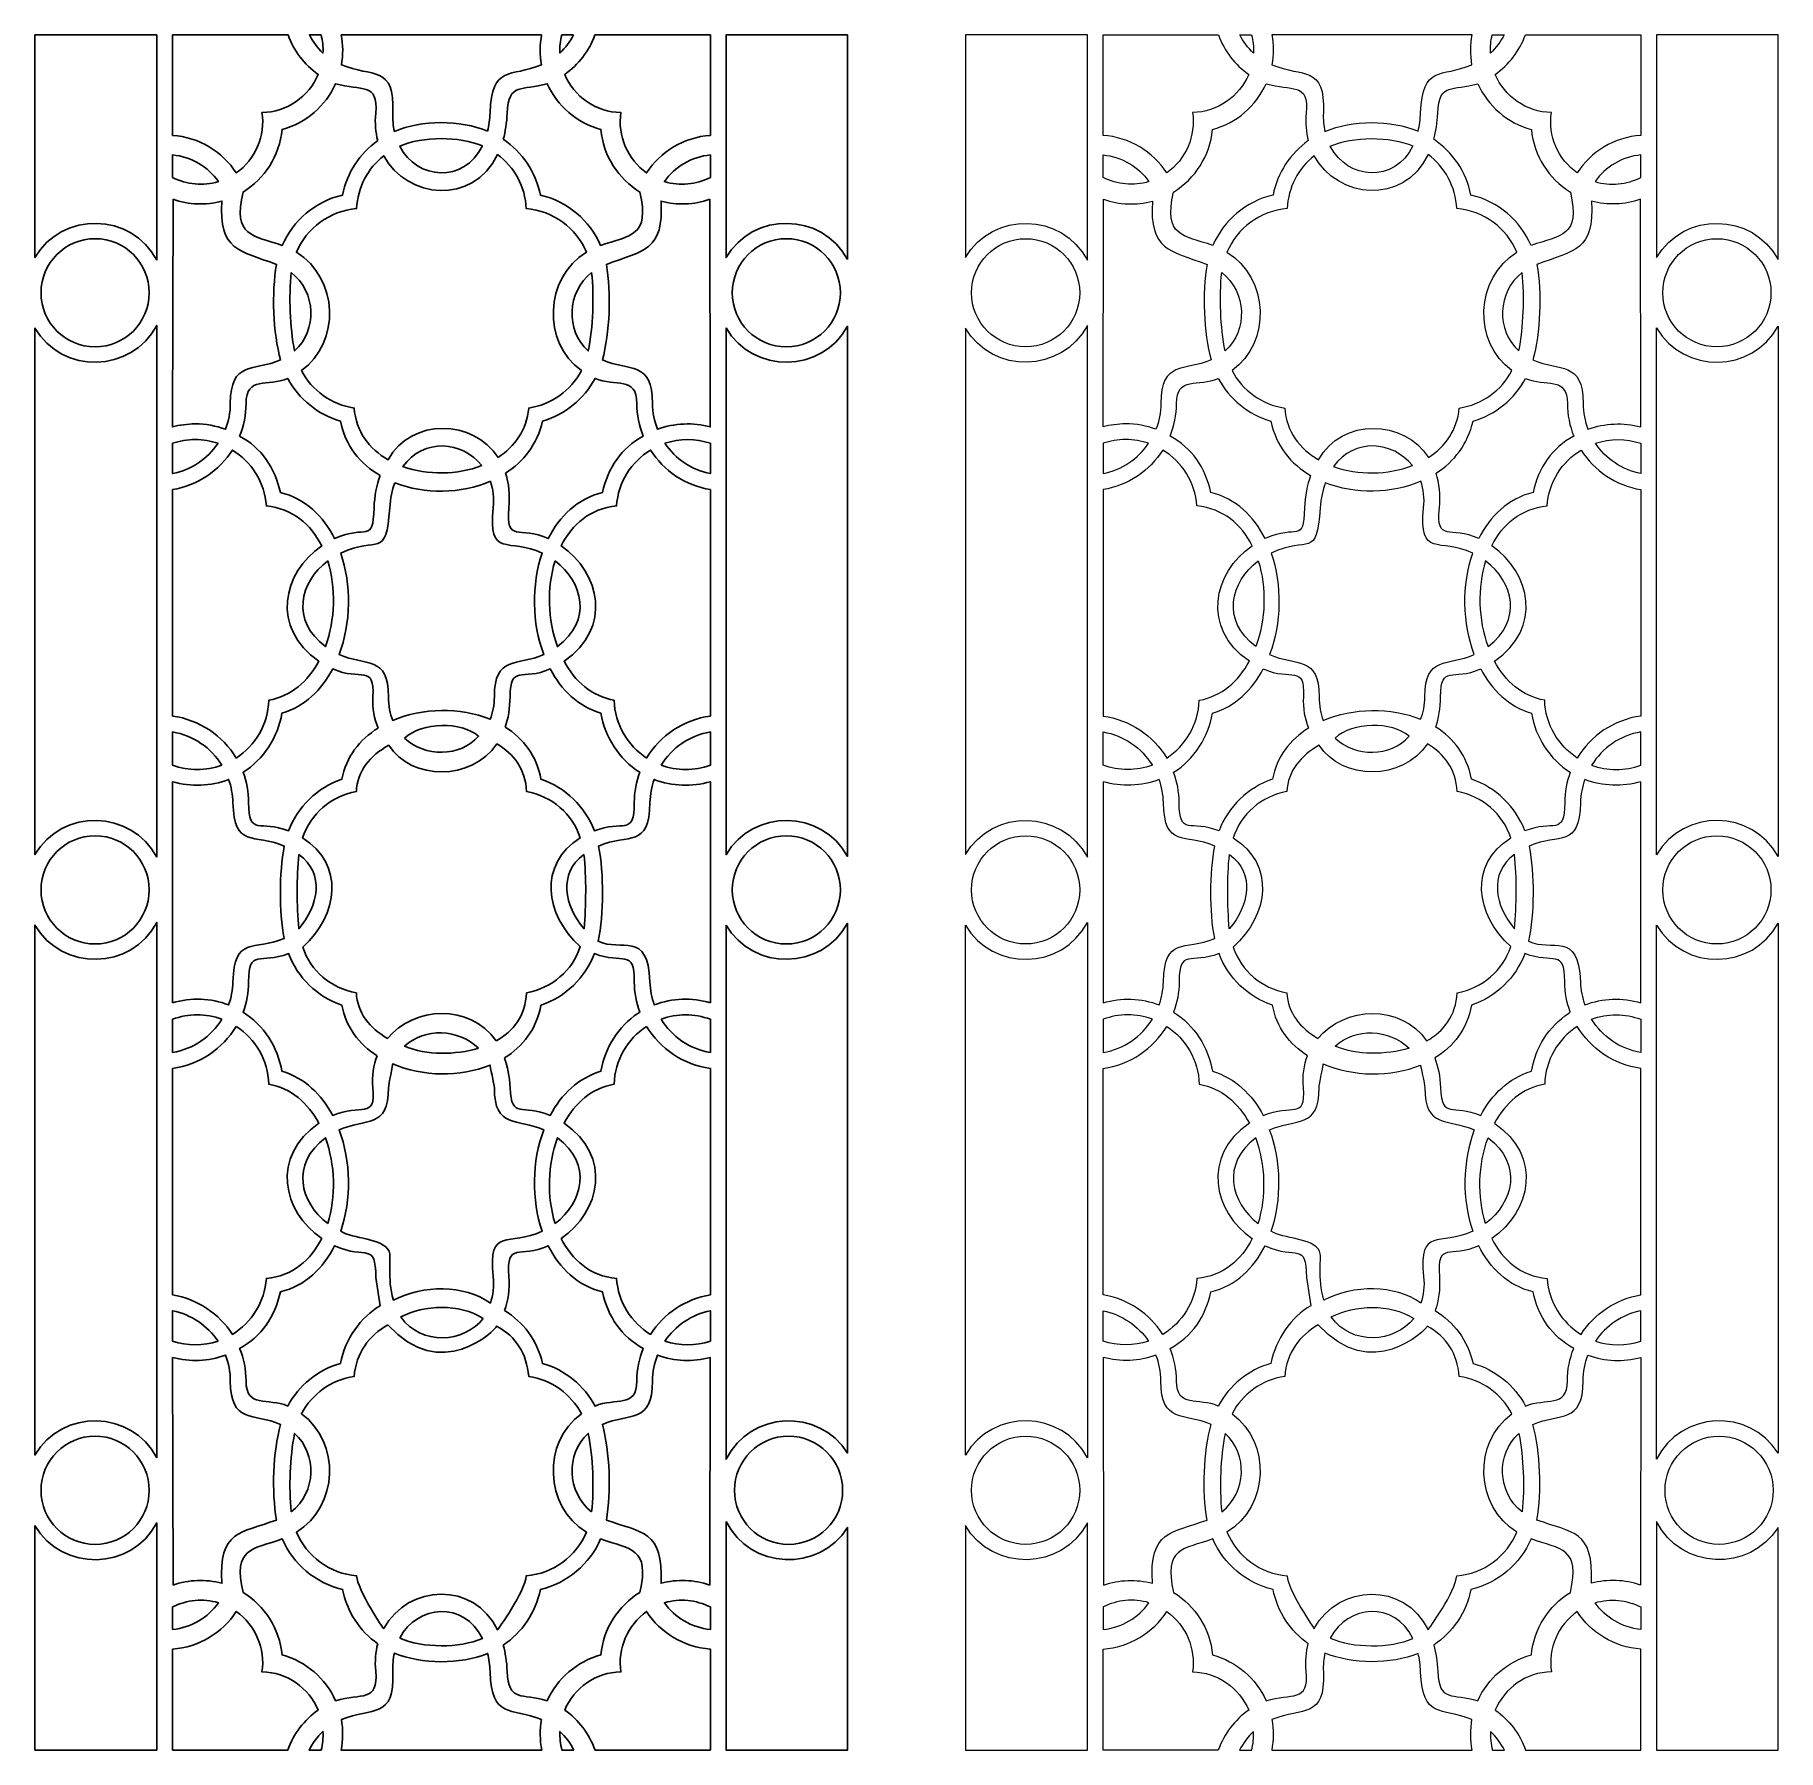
# Model space of a CAD drawing. Header units: centimetres. Extents: x -100 to 100, y -98 to 98.
import ezdxf

# ---------------------------------------------------------------- set-up
doc = ezdxf.new("R2010")
doc.units = ezdxf.units.CM
doc.header["$MEASUREMENT"] = 0
doc.layers.add('layer 1', color=7, linetype='Continuous')

msp = doc.modelspace()

# ---------------------------------------------------------------- linework, layer by layer
at = {"layer": 'layer 1', "color": 242}
for centre in [(-93.02294, 68.75431), (-13.77494, 68.75431), (-93.02294, 0.30131), (-13.77494, 0.30131), (-93.02294, -68.53269), (-13.52094, -68.53269)]:
    msp.add_ellipse(centre, major_axis=(0, 6.2), ratio=1, dxfattribs=at)
at = {"layer": 'layer 1', "color": 250, "lineweight": 9}
for centre in [(13.6571, 68.75431), (92.9051, 68.75431), (13.6571, 0.30131), (92.9051, 0.30131), (13.6571, -68.53269), (93.1591, -68.53269)]:
    msp.add_ellipse(centre, major_axis=(0, 6.2), ratio=1, dxfattribs=at)
at = {"layer": 'layer 1', "color": 242}
for points, knots in [([(-85.94772, 72.49132), (-88.85736, 77.98798), (-96.79098, 78.14611), (-99.92907, 72.79458), (-99.92907, 72.79458), (-99.92907, 72.79458), (-99.92907, 98.32198), (-99.92907, 98.32198), (-99.92907, 98.32198), (-99.92907, 98.32198), (-85.94772, 98.32198), (-85.94772, 98.32198), (-85.94772, 98.32198), (-85.94772, 98.32198), (-85.94772, 72.49132), (-85.94772, 72.49132)], [0, 0, 0, 0, 0.2, 0.2, 0.2, 0.2, 0.4, 0.4, 0.4, 0.4, 0.6, 0.6, 0.6, 0.6, 1, 1, 1, 1]), ([(-70.90726, 98.32198), (-70.90726, 98.32198), (-84.14772, 98.32198), (-84.14772, 98.32198), (-84.14772, 98.32198), (-84.14772, 98.32198), (-84.14772, 86.80023), (-84.14772, 86.80023), (-84.14772, 86.80023), (-81.10199, 86.58082), (-78.39803, 84.92786), (-76.84378, 82.4937), (-76.84378, 82.4937), (-74.63548, 84.0504), (-73.48978, 86.75892), (-73.89096, 89.41348), (-73.89096, 89.41348), (-70.9892, 89.47172), (-68.51134, 91.26088), (-67.44784, 93.79048), (-67.44784, 93.79048), (-69.02629, 94.89849), (-70.247, 96.47407), (-70.90726, 98.32198)], [0, 0, 0, 0, 0.142857143, 0.142857143, 0.142857143, 0.142857143, 0.285714286, 0.285714286, 0.285714286, 0.285714286, 0.428571429, 0.428571429, 0.428571429, 0.428571429, 0.571428571, 0.571428571, 0.571428571, 0.571428571, 0.714285714, 0.714285714, 0.714285714, 0.714285714, 1, 1, 1, 1]), ([(-67.1123, 98.32198), (-67.1123, 98.32198), (-68.45917, 98.32198), (-68.45917, 98.32198), (-68.45917, 98.32198), (-68.06883, 97.5328), (-67.5395, 96.83114), (-66.89931, 96.23995), (-66.89931, 96.23995), (-66.86881, 96.93947), (-66.93917, 97.64319), (-67.1123, 98.32198)], [0, 0, 0, 0, 0.25, 0.25, 0.25, 0.25, 0.5, 0.5, 0.5, 0.5, 1, 1, 1, 1]), ([(-48.01892, 87.29784), (-51.18693, 88.58839), (-55.55183, 88.58466), (-58.71343, 87.25701), (-58.71343, 87.25701), (-58.85595, 87.91027), (-58.91999, 88.62577), (-58.88875, 89.40026), (-58.88875, 89.40026), (-58.66674, 94.90268), (-61.2103, 93.40597), (-64.78432, 94.88579), (-64.78432, 94.88579), (-64.581, 96.01876), (-64.58616, 97.19118), (-64.80177, 98.32198), (-64.80177, 98.32198), (-64.80177, 98.32198), (-41.83176, 98.32198), (-41.83176, 98.32198), (-41.83176, 98.32198), (-42.04737, 97.19117), (-42.05252, 96.01876), (-41.8492, 94.88579), (-41.8492, 94.88579), (-45.42322, 93.40597), (-47.5288, 94.90291), (-47.74477, 89.40026), (-47.74477, 89.40026), (-47.77492, 88.63197), (-47.86978, 87.93181), (-48.01892, 87.29784)], [0, 0, 0, 0, 0.111111111, 0.111111111, 0.111111111, 0.111111111, 0.222222222, 0.222222222, 0.222222222, 0.222222222, 0.333333333, 0.333333333, 0.333333333, 0.333333333, 0.444444444, 0.444444444, 0.444444444, 0.444444444, 0.555555556, 0.555555556, 0.555555556, 0.555555556, 0.666666667, 0.666666667, 0.666666667, 0.666666667, 0.777777778, 0.777777778, 0.777777778, 0.777777778, 1, 1, 1, 1]), ([(-38.17436, 98.32198), (-38.17436, 98.32198), (-39.52092, 98.32198), (-39.52092, 98.32198), (-39.52092, 98.32198), (-39.69406, 97.64313), (-39.76472, 96.93955), (-39.73421, 96.23995), (-39.73421, 96.23995), (-39.09402, 96.83114), (-38.5647, 97.5328), (-38.17436, 98.32198)], [0, 0, 0, 0, 0.25, 0.25, 0.25, 0.25, 0.5, 0.5, 0.5, 0.5, 1, 1, 1, 1]), ([(-22.4858, 98.32198), (-22.4858, 98.32198), (-35.72626, 98.32201), (-35.72626, 98.32201), (-35.72626, 98.32201), (-36.38652, 96.4741), (-37.60723, 94.89849), (-39.18568, 93.79048), (-39.18568, 93.79048), (-38.12218, 91.26088), (-35.64432, 89.47172), (-32.74256, 89.41348), (-32.74256, 89.41348), (-33.14374, 86.7589), (-31.99806, 84.05041), (-29.78974, 82.4937), (-29.78974, 82.4937), (-28.23549, 84.92786), (-25.53153, 86.58082), (-22.4858, 86.80023), (-22.4858, 86.80023), (-22.4858, 86.80023), (-22.4858, 98.32198), (-22.4858, 98.32198)], [0, 0, 0, 0, 0.142857143, 0.142857143, 0.142857143, 0.142857143, 0.285714286, 0.285714286, 0.285714286, 0.285714286, 0.428571429, 0.428571429, 0.428571429, 0.428571429, 0.571428571, 0.571428571, 0.571428571, 0.571428571, 0.714285714, 0.714285714, 0.714285714, 0.714285714, 1, 1, 1, 1]), ([(-6.75098, 72.58629), (-9.71273, 78.00293), (-17.57429, 78.10697), (-20.6858, 72.78656), (-20.6858, 72.78656), (-20.6858, 72.78656), (-20.6858, 98.32198), (-20.6858, 98.32198), (-20.6858, 98.32198), (-20.6858, 98.32198), (-6.75098, 98.32198), (-6.75098, 98.32198), (-6.75098, 98.32198), (-6.75098, 98.32198), (-6.75098, 72.58629), (-6.75098, 72.58629)], [0, 0, 0, 0, 0.2, 0.2, 0.2, 0.2, 0.4, 0.4, 0.4, 0.4, 0.6, 0.6, 0.6, 0.6, 1, 1, 1, 1]), ([(-60.62092, 86.19679), (-60.87111, 87.14754), (-60.96291, 88.20201), (-60.85391, 89.3489), (-60.85391, 89.3489), (-60.51328, 92.93271), (-62.53171, 91.84861), (-65.45158, 92.72211), (-65.45158, 92.72211), (-66.59489, 90.16668), (-68.8456, 88.21471), (-71.5931, 87.47676), (-71.5931, 87.47676), (-71.86894, 84.43861), (-73.59079, 81.81752), (-76.06479, 80.30742), (-76.06479, 80.30742), (-77.26412, 75.16345), (-74.94869, 75.36921), (-71.56684, 74.17964), (-71.56684, 74.17964), (-70.32572, 77.05801), (-67.77138, 79.23758), (-64.65903, 79.9634), (-64.65903, 79.9634), (-64.15743, 82.52692), (-62.67603, 84.74006), (-60.62092, 86.19679)], [0, 0, 0, 0, 0.125, 0.125, 0.125, 0.125, 0.25, 0.25, 0.25, 0.25, 0.375, 0.375, 0.375, 0.375, 0.5, 0.5, 0.5, 0.5, 0.625, 0.625, 0.625, 0.625, 0.75, 0.75, 0.75, 0.75, 1, 1, 1, 1]), ([(-46.23069, 86.34708), (-44.06248, 84.89468), (-42.49366, 82.61672), (-41.97449, 79.9634), (-41.97449, 79.9634), (-38.86214, 79.23758), (-36.3078, 77.05801), (-35.06668, 74.17964), (-35.06668, 74.17964), (-31.68484, 75.36921), (-29.3694, 75.16346), (-30.56873, 80.30742), (-30.56873, 80.30742), (-33.04273, 81.81752), (-34.76458, 84.43861), (-35.04042, 87.47676), (-35.04042, 87.47676), (-37.78792, 88.21471), (-40.03863, 90.16668), (-41.18194, 92.72211), (-41.18194, 92.72211), (-44.10181, 91.84861), (-45.61499, 92.9451), (-45.77961, 89.3489), (-45.77961, 89.3489), (-45.83054, 88.23613), (-45.98717, 87.2372), (-46.23069, 86.34708)], [0, 0, 0, 0, 0.125, 0.125, 0.125, 0.125, 0.25, 0.25, 0.25, 0.25, 0.375, 0.375, 0.375, 0.375, 0.5, 0.5, 0.5, 0.5, 0.625, 0.625, 0.625, 0.625, 0.75, 0.75, 0.75, 0.75, 1, 1, 1, 1]), ([(-48.61676, 85.59675), (-51.27245, 86.71195), (-55.45318, 86.70965), (-58.10543, 85.55903), (-58.10543, 85.55903), (-56.08319, 81.67808), (-50.73534, 81.27621), (-48.61676, 85.59675)], [0, 0, 0, 0, 0.333333333, 0.333333333, 0.333333333, 0.333333333, 1, 1, 1, 1]), ([(-84.14772, 84.55759), (-84.14772, 84.55759), (-84.14772, 81.97239), (-84.14772, 81.97239), (-84.14772, 81.97239), (-82.49681, 81.16538), (-80.65062, 80.96462), (-78.88915, 81.49598), (-78.88915, 81.49598), (-80.05612, 83.18629), (-81.99241, 84.35251), (-84.14772, 84.55759)], [0, 0, 0, 0, 0.25, 0.25, 0.25, 0.25, 0.5, 0.5, 0.5, 0.5, 1, 1, 1, 1]), ([(-46.81819, 49.88446), (-49.63095, 54.21666), (-56.75114, 54.49253), (-59.4372, 49.61692), (-59.4372, 49.61692), (-61.58175, 50.84639), (-63.12072, 52.82281), (-63.3201, 55.539), (-63.3201, 55.539), (-65.94741, 55.92914), (-68.16846, 57.56513), (-69.36252, 59.82767), (-69.36252, 59.82767), (-64.85383, 63.10797), (-65.09921, 70.40695), (-69.94006, 73.40463), (-69.94006, 73.40463), (-68.77858, 76.16167), (-66.15281, 78.15114), (-63.03734, 78.39844), (-63.03734, 78.39844), (-62.92954, 80.85447), (-61.74079, 83.03031), (-59.93528, 84.46182), (-59.93528, 84.46182), (-57.25887, 79.53182), (-49.73601, 78.7261), (-46.87996, 84.60179), (-46.87996, 84.60179), (-44.9728, 83.17434), (-43.70755, 80.93594), (-43.59618, 78.39844), (-43.59618, 78.39844), (-40.48071, 78.15114), (-37.85494, 76.16167), (-36.69346, 73.40463), (-36.69346, 73.40463), (-41.53431, 70.40695), (-41.77969, 63.10797), (-37.271, 59.82767), (-37.271, 59.82767), (-38.46506, 57.56513), (-40.68611, 55.92914), (-43.31342, 55.539), (-43.31342, 55.539), (-43.54636, 53.00437), (-44.90672, 51.1214), (-46.81819, 49.88446)], [0, 0, 0, 0, 0.076923077, 0.076923077, 0.076923077, 0.076923077, 0.153846154, 0.153846154, 0.153846154, 0.153846154, 0.230769231, 0.230769231, 0.230769231, 0.230769231, 0.307692308, 0.307692308, 0.307692308, 0.307692308, 0.384615385, 0.384615385, 0.384615385, 0.384615385, 0.461538462, 0.461538462, 0.461538462, 0.461538462, 0.538461538, 0.538461538, 0.538461538, 0.538461538, 0.615384615, 0.615384615, 0.615384615, 0.615384615, 0.692307692, 0.692307692, 0.692307692, 0.692307692, 0.769230769, 0.769230769, 0.769230769, 0.769230769, 0.846153846, 0.846153846, 0.846153846, 0.846153846, 1, 1, 1, 1]), ([(-22.4858, 84.55759), (-22.4858, 84.55759), (-22.4858, 81.97239), (-22.4858, 81.97239), (-22.4858, 81.97239), (-24.13671, 81.16538), (-25.9829, 80.96462), (-27.74437, 81.49598), (-27.74437, 81.49598), (-26.5774, 83.18629), (-24.64111, 84.35251), (-22.4858, 84.55759)], [0, 0, 0, 0, 0.25, 0.25, 0.25, 0.25, 0.5, 0.5, 0.5, 0.5, 1, 1, 1, 1]), ([(-84.08796, 79.47134), (-84.08796, 79.47134), (-84.1436, 53.37861), (-84.1436, 53.37861), (-84.1436, 53.37861), (-83.33387, 53.59028), (-82.42852, 53.72439), (-81.55254, 53.72439), (-81.55254, 53.72439), (-80.33211, 53.72439), (-79.16267, 53.50561), (-78.08127, 53.10518), (-78.08127, 53.10518), (-77.71908, 54.02497), (-77.51964, 55.02445), (-77.51964, 56.06864), (-77.51964, 56.06864), (-77.51964, 60.99583), (-74.81458, 59.71323), (-71.76415, 61.0482), (-71.76415, 61.0482), (-72.61635, 64.21989), (-72.81422, 68.71223), (-72.22136, 72.00655), (-72.22136, 72.00655), (-76.54446, 73.60696), (-78.83627, 73.60816), (-78.48952, 79.26321), (-78.48952, 79.26321), (-80.32227, 78.76626), (-82.29658, 78.83812), (-84.08796, 79.47134)], [0, 0, 0, 0, 0.111111111, 0.111111111, 0.111111111, 0.111111111, 0.222222222, 0.222222222, 0.222222222, 0.222222222, 0.333333333, 0.333333333, 0.333333333, 0.333333333, 0.444444444, 0.444444444, 0.444444444, 0.444444444, 0.555555556, 0.555555556, 0.555555556, 0.555555556, 0.666666667, 0.666666667, 0.666666667, 0.666666667, 0.777777778, 0.777777778, 0.777777778, 0.777777778, 1, 1, 1, 1]), ([(-22.54556, 79.47134), (-22.54556, 79.47134), (-22.48992, 53.37861), (-22.48992, 53.37861), (-22.48992, 53.37861), (-24.49482, 53.9027), (-26.60235, 53.8272), (-28.55225, 53.10518), (-28.55225, 53.10518), (-28.91444, 54.02497), (-29.11388, 55.02445), (-29.11388, 56.06864), (-29.11388, 56.06864), (-29.11388, 60.99582), (-31.81895, 59.71323), (-34.86937, 61.0482), (-34.86937, 61.0482), (-34.01717, 64.21989), (-33.8193, 68.71223), (-34.41216, 72.00655), (-34.41216, 72.00655), (-30.08908, 73.60694), (-27.79725, 73.6082), (-28.144, 79.26321), (-28.144, 79.26321), (-26.31125, 78.76626), (-24.33694, 78.83813), (-22.54556, 79.47134)], [0, 0, 0, 0, 0.125, 0.125, 0.125, 0.125, 0.25, 0.25, 0.25, 0.25, 0.375, 0.375, 0.375, 0.375, 0.5, 0.5, 0.5, 0.5, 0.625, 0.625, 0.625, 0.625, 0.75, 0.75, 0.75, 0.75, 1, 1, 1, 1]), ([(-70.53857, 71.07439), (-70.82863, 68.25251), (-70.69292, 64.85197), (-70.15586, 62.08051), (-70.15586, 62.08051), (-67.52414, 64.46247), (-67.68004, 68.83702), (-70.53857, 71.07439)], [0, 0, 0, 0, 0.333333333, 0.333333333, 0.333333333, 0.333333333, 1, 1, 1, 1]), ([(-36.09495, 71.07439), (-35.80489, 68.25251), (-35.9406, 64.85197), (-36.47766, 62.08051), (-36.47766, 62.08051), (-39.10938, 64.46247), (-38.95348, 68.83702), (-36.09495, 71.07439)], [0, 0, 0, 0, 0.333333333, 0.333333333, 0.333333333, 0.333333333, 1, 1, 1, 1]), ([(-85.94771, 4.03856), (-88.85725, 9.53467), (-96.79089, 9.69319), (-99.92907, 4.34217), (-99.92907, 4.34217), (-99.92907, 4.34217), (-99.92907, 64.71342), (-99.92907, 64.71342), (-99.92907, 64.71342), (-96.79074, 59.36207), (-88.8574, 59.52127), (-85.94785, 65.01742), (-85.94785, 65.01742), (-85.94785, 65.01742), (-85.94771, 4.03856), (-85.94771, 4.03856)], [0, 0, 0, 0, 0.2, 0.2, 0.2, 0.2, 0.4, 0.4, 0.4, 0.4, 0.6, 0.6, 0.6, 0.6, 1, 1, 1, 1]), ([(-20.68532, 64.72162), (-20.68532, 64.72162), (-20.6858, 4.33375), (-20.6858, 4.33375), (-20.6858, 4.33375), (-17.57454, 9.6535), (-9.71304, 9.5501), (-6.75098, 4.13427), (-6.75098, 4.13427), (-6.75098, 4.13427), (-6.75103, 64.92233), (-6.75103, 64.92233), (-6.75103, 64.92233), (-9.71286, 59.50593), (-17.57346, 59.40162), (-20.68532, 64.72162)], [0, 0, 0, 0, 0.2, 0.2, 0.2, 0.2, 0.4, 0.4, 0.4, 0.4, 0.6, 0.6, 0.6, 0.6, 1, 1, 1, 1]), ([(-60.34807, 47.79507), (-62.62115, 49.13315), (-64.34257, 51.21873), (-64.90226, 54.04532), (-64.90226, 54.04532), (-67.50763, 54.80294), (-69.67417, 56.59205), (-70.9302, 58.94117), (-70.9302, 58.94117), (-73.22594, 57.96057), (-75.71964, 59.23174), (-75.71964, 56.06864), (-75.71964, 56.06864), (-75.71964, 54.74661), (-75.98053, 53.4838), (-76.453, 52.3277), (-76.453, 52.3277), (-73.95136, 50.95858), (-72.40511, 48.72608), (-71.78132, 45.86045), (-71.78132, 45.86045), (-68.9148, 45.14393), (-66.84737, 43.1512), (-65.56345, 40.57211), (-65.56345, 40.57211), (-61.84339, 42.27037), (-61.2016, 39.89023), (-61.04353, 44.08891), (-61.04353, 44.08891), (-60.99071, 45.49181), (-60.74373, 46.72583), (-60.34807, 47.79507)], [0, 0, 0, 0, 0.111111111, 0.111111111, 0.111111111, 0.111111111, 0.222222222, 0.222222222, 0.222222222, 0.222222222, 0.333333333, 0.333333333, 0.333333333, 0.333333333, 0.444444444, 0.444444444, 0.444444444, 0.444444444, 0.555555556, 0.555555556, 0.555555556, 0.555555556, 0.666666667, 0.666666667, 0.666666667, 0.666666667, 0.777777778, 0.777777778, 0.777777778, 0.777777778, 1, 1, 1, 1]), ([(-45.96145, 48.06839), (-45.59438, 46.92578), (-45.44637, 45.59711), (-45.58999, 44.08891), (-45.58999, 44.08891), (-45.97946, 39.99918), (-44.36231, 42.07506), (-41.07007, 40.57211), (-41.07007, 40.57211), (-39.78615, 43.1512), (-37.71872, 45.14393), (-34.8522, 45.86045), (-34.8522, 45.86045), (-34.22841, 48.72608), (-32.68216, 50.95858), (-30.18052, 52.3277), (-30.18052, 52.3277), (-30.65299, 53.4838), (-30.91388, 54.74661), (-30.91388, 56.06864), (-30.91388, 56.06864), (-30.91388, 59.23173), (-33.40759, 57.96057), (-35.70332, 58.94117), (-35.70332, 58.94117), (-36.95935, 56.59205), (-39.12589, 54.80294), (-41.73126, 54.04532), (-41.73126, 54.04532), (-42.32377, 51.39723), (-43.8957, 49.40667), (-45.96145, 48.06839)], [0, 0, 0, 0, 0.111111111, 0.111111111, 0.111111111, 0.111111111, 0.222222222, 0.222222222, 0.222222222, 0.222222222, 0.333333333, 0.333333333, 0.333333333, 0.333333333, 0.444444444, 0.444444444, 0.444444444, 0.444444444, 0.555555556, 0.555555556, 0.555555556, 0.555555556, 0.666666667, 0.666666667, 0.666666667, 0.666666667, 0.777777778, 0.777777778, 0.777777778, 0.777777778, 1, 1, 1, 1]), ([(-48.68631, 48.93982), (-51.48423, 47.85871), (-54.89835, 47.82484), (-57.72604, 48.83151), (-57.72604, 48.83151), (-55.36272, 52.15918), (-50.91228, 51.75562), (-48.68631, 48.93982)], [0, 0, 0, 0, 0.333333333, 0.333333333, 0.333333333, 0.333333333, 1, 1, 1, 1]), ([(-27.70162, 51.49612), (-26.50238, 49.73254), (-24.63681, 48.45432), (-22.48527, 48.01974), (-22.48527, 48.01974), (-22.48527, 48.01974), (-22.4858, 51.49876), (-22.4858, 51.49876), (-22.4858, 51.49876), (-24.18448, 52.05069), (-26.0053, 52.06896), (-27.70162, 51.49612)], [0, 0, 0, 0, 0.25, 0.25, 0.25, 0.25, 0.5, 0.5, 0.5, 0.5, 1, 1, 1, 1]), ([(-78.9319, 51.49612), (-80.13114, 49.73254), (-81.99671, 48.45432), (-84.14825, 48.01974), (-84.14825, 48.01974), (-84.14825, 48.01974), (-84.14772, 51.49876), (-84.14772, 51.49876), (-84.14772, 51.49876), (-83.34927, 51.75819), (-82.43737, 51.92439), (-81.55254, 51.92439), (-81.55254, 51.92439), (-80.63554, 51.92439), (-79.75429, 51.77384), (-78.9319, 51.49612)], [0, 0, 0, 0, 0.2, 0.2, 0.2, 0.2, 0.4, 0.4, 0.4, 0.4, 0.6, 0.6, 0.6, 0.6, 1, 1, 1, 1]), ([(-76.84379, 15.41748), (-78.38855, 17.98535), (-81.05501, 19.81256), (-84.14467, 20.2253), (-84.14467, 20.2253), (-84.14467, 20.2253), (-84.14772, 46.19291), (-84.14772, 46.19291), (-84.14772, 46.19291), (-81.27832, 46.66402), (-78.79782, 48.36003), (-77.28484, 50.7251), (-77.28484, 50.7251), (-75.09158, 49.38139), (-73.58154, 47.03219), (-73.38794, 44.31736), (-73.38794, 44.31736), (-70.37571, 44.01616), (-68.2789, 42.20719), (-67.04339, 39.73729), (-67.04339, 39.73729), (-71.52343, 36.67726), (-72.91856, 30.31591), (-67.37145, 26.51707), (-67.37145, 26.51707), (-68.61925, 24.20841), (-70.54969, 22.48516), (-73.11845, 22.04508), (-73.11845, 22.04508), (-73.20062, 19.26886), (-74.66345, 16.8386), (-76.84379, 15.41748)], [0, 0, 0, 0, 0.111111111, 0.111111111, 0.111111111, 0.111111111, 0.222222222, 0.222222222, 0.222222222, 0.222222222, 0.333333333, 0.333333333, 0.333333333, 0.333333333, 0.444444444, 0.444444444, 0.444444444, 0.444444444, 0.555555556, 0.555555556, 0.555555556, 0.555555556, 0.666666667, 0.666666667, 0.666666667, 0.666666667, 0.777777778, 0.777777778, 0.777777778, 0.777777778, 1, 1, 1, 1]), ([(-29.78973, 15.41748), (-28.24497, 17.98535), (-25.57851, 19.81256), (-22.48885, 20.2253), (-22.48885, 20.2253), (-22.48885, 20.2253), (-22.4858, 46.19291), (-22.4858, 46.19291), (-22.4858, 46.19291), (-25.3552, 46.66402), (-27.8357, 48.36003), (-29.34868, 50.7251), (-29.34868, 50.7251), (-31.54194, 49.38139), (-33.05198, 47.03219), (-33.24558, 44.31736), (-33.24558, 44.31736), (-36.25781, 44.01616), (-38.35462, 42.20719), (-39.59013, 39.73729), (-39.59013, 39.73729), (-35.11009, 36.67726), (-33.71496, 30.31591), (-39.26207, 26.51707), (-39.26207, 26.51707), (-38.01427, 24.20841), (-36.08383, 22.48516), (-33.51507, 22.04508), (-33.51507, 22.04508), (-33.4329, 19.26886), (-31.97007, 16.8386), (-29.78973, 15.41748)], [0, 0, 0, 0, 0.111111111, 0.111111111, 0.111111111, 0.111111111, 0.222222222, 0.222222222, 0.222222222, 0.222222222, 0.333333333, 0.333333333, 0.333333333, 0.333333333, 0.444444444, 0.444444444, 0.444444444, 0.444444444, 0.555555556, 0.555555556, 0.555555556, 0.555555556, 0.666666667, 0.666666667, 0.666666667, 0.666666667, 0.777777778, 0.777777778, 0.777777778, 0.777777778, 1, 1, 1, 1]), ([(-58.66973, 46.97867), (-55.25954, 45.62991), (-51.08727, 45.67751), (-47.70677, 47.13828), (-47.70677, 47.13828), (-47.4004, 46.24453), (-47.27393, 45.22168), (-47.38999, 44.08891), (-47.38999, 44.08891), (-47.98501, 38.28149), (-45.57417, 40.68405), (-41.76482, 38.90705), (-41.76482, 38.90705), (-43.01615, 35.27313), (-42.94512, 30.88709), (-41.58568, 27.27127), (-41.58568, 27.27127), (-44.59914, 25.93569), (-47.253, 27.20666), (-47.253, 22.44449), (-47.253, 22.44449), (-47.253, 21.47339), (-47.43146, 20.60931), (-47.74507, 19.85616), (-47.74507, 19.85616), (-51.18026, 21.26065), (-55.47657, 21.1824), (-58.90561, 19.72214), (-58.90561, 19.72214), (-59.20857, 20.49775), (-59.38052, 21.404), (-59.38052, 22.44449), (-59.38052, 22.44449), (-59.38052, 27.20665), (-62.03439, 25.93569), (-65.04784, 27.27127), (-65.04784, 27.27127), (-63.6884, 30.88709), (-63.61737, 35.27313), (-64.8687, 38.90705), (-64.8687, 38.90705), (-60.52521, 40.93322), (-59.68276, 38.14378), (-59.24353, 44.08891), (-59.24353, 44.08891), (-59.16225, 45.18916), (-58.9622, 46.14975), (-58.66973, 46.97867)], [0, 0, 0, 0, 0.076923077, 0.076923077, 0.076923077, 0.076923077, 0.153846154, 0.153846154, 0.153846154, 0.153846154, 0.230769231, 0.230769231, 0.230769231, 0.230769231, 0.307692308, 0.307692308, 0.307692308, 0.307692308, 0.384615385, 0.384615385, 0.384615385, 0.384615385, 0.461538462, 0.461538462, 0.461538462, 0.461538462, 0.538461538, 0.538461538, 0.538461538, 0.538461538, 0.615384615, 0.615384615, 0.615384615, 0.615384615, 0.692307692, 0.692307692, 0.692307692, 0.692307692, 0.769230769, 0.769230769, 0.769230769, 0.769230769, 0.846153846, 0.846153846, 0.846153846, 0.846153846, 1, 1, 1, 1]), ([(-66.35161, 38.0177), (-69.53532, 35.62366), (-70.62583, 31.17425), (-66.62017, 28.19208), (-66.62017, 28.19208), (-65.49598, 31.25723), (-65.38039, 34.94096), (-66.35161, 38.0177)], [0, 0, 0, 0, 0.333333333, 0.333333333, 0.333333333, 0.333333333, 1, 1, 1, 1]), ([(-40.28191, 38.0177), (-37.0982, 35.62366), (-36.00769, 31.17425), (-40.01335, 28.19208), (-40.01335, 28.19208), (-41.13754, 31.25723), (-41.25313, 34.94096), (-40.28191, 38.0177)], [0, 0, 0, 0, 0.333333333, 0.333333333, 0.333333333, 0.333333333, 1, 1, 1, 1]), ([(-60.58709, 18.84782), (-61.02914, 19.89915), (-61.25269, 21.10371), (-61.18052, 22.44449), (-61.18052, 22.44449), (-60.97748, 26.2167), (-62.53846, 24.18848), (-65.78373, 25.63022), (-65.78373, 25.63022), (-67.05848, 23.2184), (-69.00371, 21.33401), (-71.60657, 20.55221), (-71.60657, 20.55221), (-72.05426, 17.82808), (-73.69637, 15.24784), (-76.05449, 13.78626), (-76.05449, 13.78626), (-75.64727, 12.7021), (-75.42418, 11.5296), (-75.42418, 10.30632), (-75.42418, 10.30632), (-75.42418, 6.38173), (-74.1002, 8.35633), (-70.85041, 7.07553), (-70.85041, 7.07553), (-69.79525, 9.84945), (-67.54091, 12.0328), (-64.72113, 12.99181), (-64.72113, 12.99181), (-64.25903, 15.56209), (-62.69602, 17.52489), (-60.58709, 18.84782)], [0, 0, 0, 0, 0.111111111, 0.111111111, 0.111111111, 0.111111111, 0.222222222, 0.222222222, 0.222222222, 0.222222222, 0.333333333, 0.333333333, 0.333333333, 0.333333333, 0.444444444, 0.444444444, 0.444444444, 0.444444444, 0.555555556, 0.555555556, 0.555555556, 0.555555556, 0.666666667, 0.666666667, 0.666666667, 0.666666667, 0.777777778, 0.777777778, 0.777777778, 0.777777778, 1, 1, 1, 1]), ([(-46.00397, 18.96579), (-43.93557, 17.66394), (-42.39619, 15.68285), (-41.91239, 12.99181), (-41.91239, 12.99181), (-39.09261, 12.0328), (-36.83827, 9.84945), (-35.78311, 7.07553), (-35.78311, 7.07553), (-32.53334, 8.35633), (-31.20934, 6.38173), (-31.20934, 10.30632), (-31.20934, 10.30632), (-31.20934, 11.5296), (-30.98625, 12.7021), (-30.57903, 13.78626), (-30.57903, 13.78626), (-32.93717, 15.24785), (-34.57925, 17.82806), (-35.02695, 20.55221), (-35.02695, 20.55221), (-37.62981, 21.33401), (-39.57504, 23.2184), (-40.84979, 25.63022), (-40.84979, 25.63022), (-44.09506, 24.18848), (-45.40735, 26.22188), (-45.453, 22.44449), (-45.453, 22.44449), (-45.469, 21.11987), (-45.66577, 19.96317), (-46.00397, 18.96579)], [0, 0, 0, 0, 0.111111111, 0.111111111, 0.111111111, 0.111111111, 0.222222222, 0.222222222, 0.222222222, 0.222222222, 0.333333333, 0.333333333, 0.333333333, 0.333333333, 0.444444444, 0.444444444, 0.444444444, 0.444444444, 0.555555556, 0.555555556, 0.555555556, 0.555555556, 0.666666667, 0.666666667, 0.666666667, 0.666666667, 0.777777778, 0.777777778, 0.777777778, 0.777777778, 1, 1, 1, 1]), ([(-78.49512, 14.58994), (-79.72691, 16.58217), (-81.75535, 18.01546), (-84.14867, 18.40788), (-84.14867, 18.40788), (-84.14867, 18.40788), (-84.14575, 14.59455), (-84.14575, 14.59455), (-84.14575, 14.59455), (-82.32274, 13.93931), (-80.31729, 13.92245), (-78.49512, 14.58994)], [0, 0, 0, 0, 0.25, 0.25, 0.25, 0.25, 0.5, 0.5, 0.5, 0.5, 1, 1, 1, 1]), ([(-57.53499, 17.67783), (-55.5665, 19.61606), (-50.99298, 19.59464), (-49.06331, 17.9187), (-49.06331, 17.9187), (-51.17185, 15.47147), (-55.23875, 15.53371), (-57.53499, 17.67783)], [0, 0, 0, 0, 0.333333333, 0.333333333, 0.333333333, 0.333333333, 1, 1, 1, 1]), ([(-28.1384, 14.58994), (-26.90661, 16.58217), (-24.87817, 18.01546), (-22.48485, 18.40788), (-22.48485, 18.40788), (-22.48485, 18.40788), (-22.48777, 14.59455), (-22.48777, 14.59455), (-22.48777, 14.59455), (-24.31079, 13.93931), (-26.31623, 13.92245), (-28.1384, 14.58994)], [0, 0, 0, 0, 0.25, 0.25, 0.25, 0.25, 0.5, 0.5, 0.5, 0.5, 1, 1, 1, 1]), ([(-47.04765, -17.01355), (-50.06325, -12.67374), (-56.45975, -13.08591), (-59.51059, -16.72239), (-59.51059, -16.72239), (-61.54861, -15.55439), (-62.97264, -13.79019), (-63.07148, -11.50467), (-63.07148, -11.50467), (-66.00486, -10.93527), (-68.29829, -9.04994), (-69.21299, -6.25563), (-69.21299, -6.25563), (-65.13802, -2.60334), (-64.38065, 3.23558), (-69.23188, 6.26033), (-69.23188, 6.26033), (-68.31718, 9.05464), (-66.00486, 11.00215), (-63.07148, 11.57155), (-63.07148, 11.57155), (-62.9703, 13.91132), (-61.48253, 15.70734), (-59.36668, 16.87405), (-59.36668, 16.87405), (-56.70531, 12.79512), (-49.86183, 12.76905), (-46.95784, 17.02941), (-46.95784, 17.02941), (-45.01868, 15.91353), (-43.67212, 14.11688), (-43.56204, 11.57155), (-43.56204, 11.57155), (-40.62866, 11.00215), (-38.31634, 9.05464), (-37.40164, 6.26033), (-37.40164, 6.26033), (-42.25287, 3.23558), (-41.47661, -2.54116), (-37.40164, -6.19345), (-37.40164, -6.19345), (-38.31634, -8.98776), (-40.62866, -10.93527), (-43.56204, -11.50467), (-43.56204, -11.50467), (-43.67379, -14.08911), (-45.06036, -15.90176), (-47.04765, -17.01355)], [0, 0, 0, 0, 0.076923077, 0.076923077, 0.076923077, 0.076923077, 0.153846154, 0.153846154, 0.153846154, 0.153846154, 0.230769231, 0.230769231, 0.230769231, 0.230769231, 0.307692308, 0.307692308, 0.307692308, 0.307692308, 0.384615385, 0.384615385, 0.384615385, 0.384615385, 0.461538462, 0.461538462, 0.461538462, 0.461538462, 0.538461538, 0.538461538, 0.538461538, 0.538461538, 0.615384615, 0.615384615, 0.615384615, 0.615384615, 0.692307692, 0.692307692, 0.692307692, 0.692307692, 0.769230769, 0.769230769, 0.769230769, 0.769230769, 0.846153846, 0.846153846, 0.846153846, 0.846153846, 1, 1, 1, 1]), ([(-84.14772, -12.63797), (-84.14772, -12.63797), (-84.14772, 12.70485), (-84.14772, 12.70485), (-84.14772, 12.70485), (-82.03027, 12.09472), (-79.776, 12.16369), (-77.71373, 12.96027), (-77.71373, 12.96027), (-77.41852, 12.12733), (-77.24801, 11.23447), (-77.22418, 10.30632), (-77.22418, 10.30632), (-77.08801, 5.00373), (-74.85657, 6.81082), (-71.33735, 5.32994), (-71.33735, 5.32994), (-71.91258, 2.18118), (-71.95854, -2.11486), (-71.34106, -5.26461), (-71.34106, -5.26461), (-74.86027, -6.74548), (-77.08803, -4.93686), (-77.22418, -10.23944), (-77.22418, -10.23944), (-77.24801, -11.16757), (-77.41852, -12.06045), (-77.71373, -12.89339), (-77.71373, -12.89339), (-79.776, -12.09681), (-82.03027, -12.02784), (-84.14772, -12.63797)], [0, 0, 0, 0, 0.111111111, 0.111111111, 0.111111111, 0.111111111, 0.222222222, 0.222222222, 0.222222222, 0.222222222, 0.333333333, 0.333333333, 0.333333333, 0.333333333, 0.444444444, 0.444444444, 0.444444444, 0.444444444, 0.555555556, 0.555555556, 0.555555556, 0.555555556, 0.666666667, 0.666666667, 0.666666667, 0.666666667, 0.777777778, 0.777777778, 0.777777778, 0.777777778, 1, 1, 1, 1]), ([(-22.4858, -12.63797), (-24.60325, -12.02784), (-26.85752, -12.09681), (-28.91979, -12.89339), (-28.91979, -12.89339), (-29.215, -12.06045), (-29.37352, -11.1672), (-29.40934, -10.23944), (-29.40934, -10.23944), (-29.64001, -4.26409), (-32.69545, -6.85834), (-35.35925, -5.58874), (-35.35925, -5.58874), (-34.67242, -2.41483), (-34.70095, 2.07175), (-35.29617, 5.32994), (-35.29617, 5.32994), (-31.77696, 6.81081), (-29.54553, 5.00374), (-29.40934, 10.30632), (-29.40934, 10.30632), (-29.38552, 11.23448), (-29.215, 12.12733), (-28.91979, 12.96027), (-28.91979, 12.96027), (-26.85752, 12.16369), (-24.60325, 12.09472), (-22.4858, 12.70485), (-22.4858, 12.70485), (-22.4858, 12.70485), (-22.4858, -12.63797), (-22.4858, -12.63797)], [0, 0, 0, 0, 0.111111111, 0.111111111, 0.111111111, 0.111111111, 0.222222222, 0.222222222, 0.222222222, 0.222222222, 0.333333333, 0.333333333, 0.333333333, 0.333333333, 0.444444444, 0.444444444, 0.444444444, 0.444444444, 0.555555556, 0.555555556, 0.555555556, 0.555555556, 0.666666667, 0.666666667, 0.666666667, 0.666666667, 0.777777778, 0.777777778, 0.777777778, 0.777777778, 1, 1, 1, 1]), ([(-69.65658, 4.3747), (-69.93772, 1.65433), (-69.90037, -1.42691), (-69.6715, -4.15809), (-69.6715, -4.15809), (-67.42988, -1.5579), (-66.65333, 2.16232), (-69.65658, 4.3747)], [0, 0, 0, 0, 0.333333333, 0.333333333, 0.333333333, 0.333333333, 1, 1, 1, 1]), ([(-36.97694, 4.3747), (-36.6958, 1.65433), (-36.73315, -1.42691), (-36.96202, -4.15809), (-36.96202, -4.15809), (-39.20364, -1.5579), (-39.98019, 2.16232), (-36.97694, 4.3747)], [0, 0, 0, 0, 0.333333333, 0.333333333, 0.333333333, 0.333333333, 1, 1, 1, 1]), ([(-85.94787, -64.79577), (-85.94787, -64.79577), (-85.94772, -3.43531), (-85.94772, -3.43531), (-85.94772, -3.43531), (-88.85731, -8.93203), (-96.79013, -9.09072), (-99.92865, -3.73931), (-99.92865, -3.73931), (-99.92865, -3.73931), (-99.92868, -64.4921), (-99.92868, -64.4921), (-99.92868, -64.4921), (-96.79026, -59.14077), (-88.85762, -59.29931), (-85.94787, -64.79577)], [0, 0, 0, 0, 0.2, 0.2, 0.2, 0.2, 0.4, 0.4, 0.4, 0.4, 0.6, 0.6, 0.6, 0.6, 1, 1, 1, 1]), ([(-20.68537, -3.7313), (-20.68537, -3.7313), (-20.68581, -64.9701), (-20.68581, -64.9701), (-20.68581, -64.9701), (-17.92084, -59.42127), (-10.0418, -59.05548), (-6.75098, -64.26825), (-6.75098, -64.26825), (-6.75098, -64.26825), (-6.75133, -3.5312), (-6.75133, -3.5312), (-6.75133, -3.5312), (-9.71347, -8.94715), (-17.57366, -9.05118), (-20.68537, -3.7313)], [0, 0, 0, 0, 0.2, 0.2, 0.2, 0.2, 0.4, 0.4, 0.4, 0.4, 0.6, 0.6, 0.6, 0.6, 1, 1, 1, 1]), ([(-60.69487, -18.71244), (-61.11492, -19.7805), (-61.30379, -21.00813), (-61.18052, -22.37761), (-61.18052, -22.37761), (-60.84186, -26.14006), (-62.53846, -24.1216), (-65.78373, -25.56334), (-65.78373, -25.56334), (-67.05848, -23.15152), (-69.00371, -21.26713), (-71.60657, -20.48533), (-71.60657, -20.48533), (-72.05427, -17.76118), (-73.69635, -15.18097), (-76.05449, -13.71938), (-76.05449, -13.71938), (-75.64727, -12.63522), (-75.42418, -11.46271), (-75.42418, -10.23944), (-75.42418, -10.23944), (-75.42418, -6.31486), (-74.10018, -8.28945), (-70.85041, -7.00865), (-70.85041, -7.00865), (-69.79525, -9.78257), (-67.54091, -11.96592), (-64.72113, -12.92493), (-64.72113, -12.92493), (-64.26694, -15.45123), (-62.74919, -17.39064), (-60.69487, -18.71244)], [0, 0, 0, 0, 0.111111111, 0.111111111, 0.111111111, 0.111111111, 0.222222222, 0.222222222, 0.222222222, 0.222222222, 0.333333333, 0.333333333, 0.333333333, 0.333333333, 0.444444444, 0.444444444, 0.444444444, 0.444444444, 0.555555556, 0.555555556, 0.555555556, 0.555555556, 0.666666667, 0.666666667, 0.666666667, 0.666666667, 0.777777778, 0.777777778, 0.777777778, 0.777777778, 1, 1, 1, 1]), ([(-46.10575, -18.96215), (-43.98611, -17.66161), (-42.4041, -15.65997), (-41.91239, -12.92493), (-41.91239, -12.92493), (-39.09261, -11.96592), (-36.83827, -9.78257), (-35.78311, -7.00865), (-35.78311, -7.00865), (-32.53334, -8.28945), (-31.20934, -6.31485), (-31.20934, -10.23944), (-31.20934, -10.23944), (-31.20934, -11.46272), (-30.98625, -12.63522), (-30.57903, -13.71938), (-30.57903, -13.71938), (-30.65365, -13.76563), (-30.72761, -13.81286), (-30.8009, -13.861), (-30.8009, -13.861), (-33.00577, -15.37035), (-34.57572, -17.73972), (-35.02695, -20.48533), (-35.02695, -20.48533), (-37.62981, -21.26713), (-39.57504, -23.15152), (-40.84979, -25.56334), (-40.84979, -25.56334), (-44.09506, -24.1216), (-45.2681, -26.15074), (-45.453, -22.37761), (-45.453, -22.37761), (-45.51652, -21.08138), (-45.74617, -19.94557), (-46.10575, -18.96215)], [0, 0, 0, 0, 0.1, 0.1, 0.1, 0.1, 0.2, 0.2, 0.2, 0.2, 0.3, 0.3, 0.3, 0.3, 0.4, 0.4, 0.4, 0.4, 0.5, 0.5, 0.5, 0.5, 0.6, 0.6, 0.6, 0.6, 0.7, 0.7, 0.7, 0.7, 0.8, 0.8, 0.8, 0.8, 1, 1, 1, 1]), ([(-78.49512, -14.52306), (-79.72691, -16.51529), (-81.75535, -17.94858), (-84.14867, -18.341), (-84.14867, -18.341), (-84.14867, -18.341), (-84.14575, -14.52767), (-84.14575, -14.52767), (-84.14575, -14.52767), (-82.32274, -13.87243), (-80.31729, -13.85557), (-78.49512, -14.52306)], [0, 0, 0, 0, 0.25, 0.25, 0.25, 0.25, 0.5, 0.5, 0.5, 0.5, 1, 1, 1, 1]), ([(-28.1384, -14.52306), (-26.90661, -16.51529), (-24.87817, -17.94858), (-22.48485, -18.341), (-22.48485, -18.341), (-22.48485, -18.341), (-22.48777, -14.52767), (-22.48777, -14.52767), (-22.48777, -14.52767), (-24.31079, -13.87243), (-26.31623, -13.85557), (-28.1384, -14.52306)], [0, 0, 0, 0, 0.25, 0.25, 0.25, 0.25, 0.5, 0.5, 0.5, 0.5, 1, 1, 1, 1]), ([(-76.84379, -15.3506), (-78.38855, -17.91847), (-81.05501, -19.74568), (-84.14467, -20.15842), (-84.14467, -20.15842), (-84.14467, -20.15842), (-84.14772, -46.12603), (-84.14772, -46.12603), (-84.14772, -46.12603), (-81.27832, -46.59714), (-78.79782, -48.29315), (-77.28484, -50.65822), (-77.28484, -50.65822), (-75.09158, -49.31451), (-73.58154, -46.96531), (-73.38794, -44.25048), (-73.38794, -44.25048), (-70.37571, -43.94928), (-68.2789, -42.14031), (-67.04339, -39.67041), (-67.04339, -39.67041), (-71.52343, -36.61038), (-72.91856, -30.24903), (-67.37145, -26.45019), (-67.37145, -26.45019), (-68.61925, -24.14153), (-70.54969, -22.41828), (-73.11845, -21.9782), (-73.11845, -21.9782), (-73.20062, -19.20198), (-74.66345, -16.77172), (-76.84379, -15.3506)], [0, 0, 0, 0, 0.111111111, 0.111111111, 0.111111111, 0.111111111, 0.222222222, 0.222222222, 0.222222222, 0.222222222, 0.333333333, 0.333333333, 0.333333333, 0.333333333, 0.444444444, 0.444444444, 0.444444444, 0.444444444, 0.555555556, 0.555555556, 0.555555556, 0.555555556, 0.666666667, 0.666666667, 0.666666667, 0.666666667, 0.777777778, 0.777777778, 0.777777778, 0.777777778, 1, 1, 1, 1]), ([(-49.06331, -17.85183), (-51.34243, -15.6448), (-55.23679, -15.46701), (-57.53327, -17.60939), (-57.53327, -17.60939), (-55.01697, -18.69161), (-51.71202, -18.63749), (-49.06331, -17.85183)], [0, 0, 0, 0, 0.333333333, 0.333333333, 0.333333333, 0.333333333, 1, 1, 1, 1]), ([(-29.78973, -15.3506), (-28.24497, -17.91847), (-25.57851, -19.74568), (-22.48885, -20.15842), (-22.48885, -20.15842), (-22.48885, -20.15842), (-22.4858, -46.12603), (-22.4858, -46.12603), (-22.4858, -46.12603), (-25.3552, -46.59714), (-27.8357, -48.29315), (-29.34868, -50.65822), (-29.34868, -50.65822), (-31.54194, -49.31451), (-33.05198, -46.96531), (-33.24558, -44.25048), (-33.24558, -44.25048), (-36.25781, -43.94928), (-38.35462, -42.14031), (-39.59013, -39.67041), (-39.59013, -39.67041), (-35.11009, -36.61038), (-33.71496, -30.24903), (-39.26207, -26.45019), (-39.26207, -26.45019), (-38.01427, -24.14153), (-36.08383, -22.41828), (-33.51507, -21.9782), (-33.51507, -21.9782), (-33.4329, -19.20198), (-31.97007, -16.77172), (-29.78973, -15.3506)], [0, 0, 0, 0, 0.111111111, 0.111111111, 0.111111111, 0.111111111, 0.222222222, 0.222222222, 0.222222222, 0.222222222, 0.333333333, 0.333333333, 0.333333333, 0.333333333, 0.444444444, 0.444444444, 0.444444444, 0.444444444, 0.555555556, 0.555555556, 0.555555556, 0.555555556, 0.666666667, 0.666666667, 0.666666667, 0.666666667, 0.777777778, 0.777777778, 0.777777778, 0.777777778, 1, 1, 1, 1]), ([(-59.38052, -22.37761), (-59.38052, -27.13977), (-62.03439, -25.86881), (-65.04784, -27.20439), (-65.04784, -27.20439), (-63.6884, -30.82021), (-63.61737, -35.20625), (-64.8687, -38.84017), (-64.8687, -38.84017), (-63.48934, -39.69551), (-60.04108, -39.61534), (-59.31774, -41.12598), (-59.31774, -41.12598), (-59.04071, -41.70453), (-59.57161, -44.25099), (-58.82483, -46.72009), (-58.82483, -46.72009), (-55.41426, -44.99391), (-50.74544, -44.92543), (-47.70677, -47.07141), (-47.70677, -47.07141), (-47.40038, -46.17763), (-47.27394, -45.1548), (-47.38999, -44.02203), (-47.38999, -44.02203), (-47.98498, -38.21462), (-45.57417, -40.61717), (-41.76482, -38.84017), (-41.76482, -38.84017), (-43.01615, -35.20625), (-42.94512, -30.82021), (-41.58568, -27.20439), (-41.58568, -27.20439), (-44.59914, -25.86881), (-47.253, -27.13978), (-47.253, -22.37761), (-47.253, -22.37761), (-47.253, -22.0409), (-47.79099, -19.78876), (-47.74509, -19.78932), (-47.74509, -19.78932), (-51.18025, -21.1937), (-55.47667, -21.11545), (-58.90563, -19.65522), (-58.90563, -19.65522), (-58.85052, -19.65588), (-59.38052, -22.03896), (-59.38052, -22.37761)], [0, 0, 0, 0, 0.076923077, 0.076923077, 0.076923077, 0.076923077, 0.153846154, 0.153846154, 0.153846154, 0.153846154, 0.230769231, 0.230769231, 0.230769231, 0.230769231, 0.307692308, 0.307692308, 0.307692308, 0.307692308, 0.384615385, 0.384615385, 0.384615385, 0.384615385, 0.461538462, 0.461538462, 0.461538462, 0.461538462, 0.538461538, 0.538461538, 0.538461538, 0.538461538, 0.615384615, 0.615384615, 0.615384615, 0.615384615, 0.692307692, 0.692307692, 0.692307692, 0.692307692, 0.769230769, 0.769230769, 0.769230769, 0.769230769, 0.846153846, 0.846153846, 0.846153846, 0.846153846, 1, 1, 1, 1]), ([(-66.35161, -37.95082), (-69.53532, -35.55678), (-70.62583, -31.10737), (-66.62017, -28.1252), (-66.62017, -28.1252), (-65.49598, -31.19035), (-65.38039, -34.87408), (-66.35161, -37.95082)], [0, 0, 0, 0, 0.333333333, 0.333333333, 0.333333333, 0.333333333, 1, 1, 1, 1]), ([(-40.28191, -37.95082), (-37.0982, -35.55678), (-36.00769, -31.10737), (-40.01335, -28.1252), (-40.01335, -28.1252), (-41.13754, -31.19035), (-41.25313, -34.87408), (-40.28191, -37.95082)], [0, 0, 0, 0, 0.333333333, 0.333333333, 0.333333333, 0.333333333, 1, 1, 1, 1]), ([(-60.82953, -44.12475), (-60.90773, -39.92383), (-61.84339, -42.20349), (-65.56345, -40.50523), (-65.56345, -40.50523), (-66.84737, -43.08432), (-68.9148, -45.07705), (-71.78132, -45.79357), (-71.78132, -45.79357), (-72.40511, -48.6592), (-73.95136, -50.8917), (-76.453, -52.26082), (-76.453, -52.26082), (-75.98053, -53.41692), (-75.71964, -54.67974), (-75.71964, -56.00176), (-75.71964, -56.00176), (-75.71964, -59.16485), (-73.22594, -57.89369), (-70.9302, -58.87429), (-70.9302, -58.87429), (-69.67417, -56.52517), (-67.50763, -54.73606), (-64.90226, -53.97844), (-64.90226, -53.97844), (-64.34579, -51.16815), (-62.58848, -48.70871), (-60.33485, -47.36979), (-60.33485, -47.36979), (-60.33485, -47.36979), (-60.82953, -44.12475), (-60.82953, -44.12475)], [0, 0, 0, 0, 0.111111111, 0.111111111, 0.111111111, 0.111111111, 0.222222222, 0.222222222, 0.222222222, 0.222222222, 0.333333333, 0.333333333, 0.333333333, 0.333333333, 0.444444444, 0.444444444, 0.444444444, 0.444444444, 0.555555556, 0.555555556, 0.555555556, 0.555555556, 0.666666667, 0.666666667, 0.666666667, 0.666666667, 0.777777778, 0.777777778, 0.777777778, 0.777777778, 1, 1, 1, 1]), ([(-46.07266, -47.93038), (-45.67065, -46.80878), (-45.48503, -45.50363), (-45.58999, -44.02203), (-45.58999, -44.02203), (-45.8803, -39.92406), (-44.36231, -42.00818), (-41.07007, -40.50523), (-41.07007, -40.50523), (-39.78615, -43.08432), (-37.71872, -45.07705), (-34.8522, -45.79357), (-34.8522, -45.79357), (-34.22841, -48.6592), (-32.68216, -50.8917), (-30.18052, -52.26082), (-30.18052, -52.26082), (-30.65299, -53.41692), (-30.91388, -54.67973), (-30.91388, -56.00176), (-30.91388, -56.00176), (-30.91388, -59.16485), (-33.40759, -57.89369), (-35.70332, -58.87429), (-35.70332, -58.87429), (-36.95935, -56.52517), (-39.12589, -54.73606), (-41.73126, -53.97844), (-41.73126, -53.97844), (-42.33436, -51.28303), (-43.95218, -49.26884), (-46.07266, -47.93038)], [0, 0, 0, 0, 0.111111111, 0.111111111, 0.111111111, 0.111111111, 0.222222222, 0.222222222, 0.222222222, 0.222222222, 0.333333333, 0.333333333, 0.333333333, 0.333333333, 0.444444444, 0.444444444, 0.444444444, 0.444444444, 0.555555556, 0.555555556, 0.555555556, 0.555555556, 0.666666667, 0.666666667, 0.666666667, 0.666666667, 0.777777778, 0.777777778, 0.777777778, 0.777777778, 1, 1, 1, 1]), ([(-78.9319, -51.42924), (-80.13114, -49.66566), (-81.99671, -48.38744), (-84.14825, -47.95286), (-84.14825, -47.95286), (-84.14825, -47.95286), (-84.14772, -51.43188), (-84.14772, -51.43188), (-84.14772, -51.43188), (-82.44904, -51.98381), (-80.62822, -52.00208), (-78.9319, -51.42924)], [0, 0, 0, 0, 0.25, 0.25, 0.25, 0.25, 0.5, 0.5, 0.5, 0.5, 1, 1, 1, 1]), ([(-48.51515, -48.82166), (-51.31367, -47.08974), (-55.23844, -47.26354), (-57.98089, -48.66463), (-57.98089, -48.66463), (-55.61709, -51.98932), (-50.74053, -51.63662), (-48.51515, -48.82166)], [0, 0, 0, 0, 0.333333333, 0.333333333, 0.333333333, 0.333333333, 1, 1, 1, 1]), ([(-27.70162, -51.42924), (-26.50238, -49.66566), (-24.63681, -48.38744), (-22.48527, -47.95286), (-22.48527, -47.95286), (-22.48527, -47.95286), (-22.4858, -51.43188), (-22.4858, -51.43188), (-22.4858, -51.43188), (-24.18448, -51.98381), (-26.0053, -52.00208), (-27.70162, -51.42924)], [0, 0, 0, 0, 0.25, 0.25, 0.25, 0.25, 0.5, 0.5, 0.5, 0.5, 1, 1, 1, 1]), ([(-59.46521, -49.5662), (-53.41391, -56.31082), (-47.07955, -50.16027), (-46.98707, -49.71085), (-46.98707, -49.71085), (-44.71317, -50.94509), (-43.55316, -52.86347), (-43.31342, -55.47212), (-43.31342, -55.47212), (-40.68611, -55.86226), (-38.46506, -57.49825), (-37.271, -59.76079), (-37.271, -59.76079), (-41.77969, -63.04109), (-41.53431, -70.34007), (-36.69346, -73.33775), (-36.69346, -73.33775), (-37.85494, -76.09479), (-40.48071, -78.08426), (-43.59618, -78.33156), (-43.59618, -78.33156), (-43.67508, -80.12915), (-46.88004, -84.53494), (-46.87992, -84.53495), (-46.87992, -84.53495), (-49.56312, -79.014), (-57.10053, -79.18004), (-59.93528, -84.39475), (-59.93528, -84.39475), (-59.94043, -84.48747), (-62.96698, -79.93467), (-63.03734, -78.33156), (-63.03734, -78.33156), (-66.15281, -78.08426), (-68.77858, -76.09479), (-69.94006, -73.33775), (-69.94006, -73.33775), (-65.09921, -70.34007), (-64.85383, -63.04109), (-69.36252, -59.76079), (-69.36252, -59.76079), (-68.16846, -57.49825), (-65.94741, -55.86226), (-63.3201, -55.47212), (-63.3201, -55.47212), (-63.1216, -52.76784), (-61.59506, -50.7968), (-59.46521, -49.5662)], [0, 0, 0, 0, 0.076923077, 0.076923077, 0.076923077, 0.076923077, 0.153846154, 0.153846154, 0.153846154, 0.153846154, 0.230769231, 0.230769231, 0.230769231, 0.230769231, 0.307692308, 0.307692308, 0.307692308, 0.307692308, 0.384615385, 0.384615385, 0.384615385, 0.384615385, 0.461538462, 0.461538462, 0.461538462, 0.461538462, 0.538461538, 0.538461538, 0.538461538, 0.538461538, 0.615384615, 0.615384615, 0.615384615, 0.615384615, 0.692307692, 0.692307692, 0.692307692, 0.692307692, 0.769230769, 0.769230769, 0.769230769, 0.769230769, 0.846153846, 0.846153846, 0.846153846, 0.846153846, 1, 1, 1, 1]), ([(-84.08796, -79.40446), (-84.08796, -79.40446), (-84.1436, -53.31173), (-84.1436, -53.31173), (-84.1436, -53.31173), (-82.1387, -53.83582), (-80.03117, -53.76032), (-78.08127, -53.0383), (-78.08127, -53.0383), (-77.71908, -53.95809), (-77.51964, -54.95757), (-77.51964, -56.00176), (-77.51964, -56.00176), (-77.51964, -60.92895), (-74.81458, -59.64635), (-71.76415, -60.98132), (-71.76415, -60.98132), (-72.61635, -64.15301), (-72.81422, -68.64535), (-72.22136, -71.93967), (-72.22136, -71.93967), (-76.34561, -73.46646), (-78.86419, -73.08581), (-78.48952, -79.19633), (-78.48952, -79.19633), (-80.32227, -78.69938), (-82.29658, -78.77125), (-84.08796, -79.40446)], [0, 0, 0, 0, 0.125, 0.125, 0.125, 0.125, 0.25, 0.25, 0.25, 0.25, 0.375, 0.375, 0.375, 0.375, 0.5, 0.5, 0.5, 0.5, 0.625, 0.625, 0.625, 0.625, 0.75, 0.75, 0.75, 0.75, 1, 1, 1, 1]), ([(-22.54556, -79.40446), (-22.54556, -79.40446), (-22.48992, -53.31173), (-22.48992, -53.31173), (-22.48992, -53.31173), (-24.49482, -53.83582), (-26.60235, -53.76032), (-28.55225, -53.0383), (-28.55225, -53.0383), (-28.91444, -53.95809), (-29.11388, -54.95757), (-29.11388, -56.00176), (-29.11388, -56.00176), (-29.11388, -60.92894), (-31.81895, -59.64635), (-34.86937, -60.98132), (-34.86937, -60.98132), (-34.01717, -64.15301), (-33.8193, -68.64535), (-34.41216, -71.93967), (-34.41216, -71.93967), (-30.28793, -73.46645), (-27.90629, -73.0516), (-28.144, -79.19633), (-28.144, -79.19633), (-26.31125, -78.69938), (-24.33694, -78.77125), (-22.54556, -79.40446)], [0, 0, 0, 0, 0.125, 0.125, 0.125, 0.125, 0.25, 0.25, 0.25, 0.25, 0.375, 0.375, 0.375, 0.375, 0.5, 0.5, 0.5, 0.5, 0.625, 0.625, 0.625, 0.625, 0.75, 0.75, 0.75, 0.75, 1, 1, 1, 1]), ([(-70.53857, -71.00751), (-70.82863, -68.18563), (-70.69292, -64.78509), (-70.15586, -62.01363), (-70.15586, -62.01363), (-67.52414, -64.39559), (-67.68004, -68.77014), (-70.53857, -71.00751)], [0, 0, 0, 0, 0.333333333, 0.333333333, 0.333333333, 0.333333333, 1, 1, 1, 1]), ([(-36.09495, -71.00751), (-35.80489, -68.18563), (-35.9406, -64.78509), (-36.47766, -62.01363), (-36.47766, -62.01363), (-39.10938, -64.39559), (-38.95348, -68.77014), (-36.09495, -71.00751)], [0, 0, 0, 0, 0.333333333, 0.333333333, 0.333333333, 0.333333333, 1, 1, 1, 1]), ([(-99.92907, -72.57293), (-96.79103, -77.92464), (-88.85746, -77.7662), (-85.94772, -72.2697), (-85.94772, -72.2697), (-85.94772, -72.2697), (-85.94772, -98.322), (-85.94772, -98.322), (-85.94772, -98.322), (-85.94772, -98.322), (-99.92907, -98.322), (-99.92907, -98.322), (-99.92907, -98.322), (-99.92907, -98.322), (-99.92907, -72.57293), (-99.92907, -72.57293)], [0, 0, 0, 0, 0.2, 0.2, 0.2, 0.2, 0.4, 0.4, 0.4, 0.4, 0.6, 0.6, 0.6, 0.6, 1, 1, 1, 1]), ([(-20.68581, -72.09473), (-17.92081, -77.64439), (-10.04182, -78.00994), (-6.75098, -72.79643), (-6.75098, -72.79643), (-6.75098, -72.79643), (-6.75098, -98.322), (-6.75098, -98.322), (-6.75098, -98.322), (-6.75098, -98.322), (-20.68581, -98.322), (-20.68581, -98.322), (-20.68581, -98.322), (-20.68581, -98.322), (-20.68581, -72.09473), (-20.68581, -72.09473)], [0, 0, 0, 0, 0.2, 0.2, 0.2, 0.2, 0.4, 0.4, 0.4, 0.4, 0.6, 0.6, 0.6, 0.6, 1, 1, 1, 1]), ([(-60.62092, -86.12992), (-60.87111, -87.08067), (-60.96291, -88.13513), (-60.85391, -89.28202), (-60.85391, -89.28202), (-60.51328, -92.86583), (-62.53171, -91.78173), (-65.45158, -92.65523), (-65.45158, -92.65523), (-66.59489, -90.0998), (-68.8456, -88.14783), (-71.5931, -87.40988), (-71.5931, -87.40988), (-71.86894, -84.37173), (-73.59079, -81.75064), (-76.06479, -80.24054), (-76.06479, -80.24054), (-77.26412, -75.09657), (-74.94869, -75.30233), (-71.56684, -74.11276), (-71.56684, -74.11276), (-70.32572, -76.99113), (-67.77138, -79.1707), (-64.65903, -79.89652), (-64.65903, -79.89652), (-64.15743, -82.46004), (-62.67603, -84.6732), (-60.62092, -86.12992)], [0, 0, 0, 0, 0.125, 0.125, 0.125, 0.125, 0.25, 0.25, 0.25, 0.25, 0.375, 0.375, 0.375, 0.375, 0.5, 0.5, 0.5, 0.5, 0.625, 0.625, 0.625, 0.625, 0.75, 0.75, 0.75, 0.75, 1, 1, 1, 1]), ([(-46.2307, -86.28019), (-44.06244, -84.8278), (-42.49366, -82.54987), (-41.97449, -79.89652), (-41.97449, -79.89652), (-38.86214, -79.1707), (-36.3078, -76.99113), (-35.06668, -74.11276), (-35.06668, -74.11276), (-31.68484, -75.30233), (-29.3694, -75.09658), (-30.56873, -80.24054), (-30.56873, -80.24054), (-33.04273, -81.75064), (-34.76458, -84.37173), (-35.04042, -87.40988), (-35.04042, -87.40988), (-37.78792, -88.14783), (-40.03863, -90.0998), (-41.18194, -92.65523), (-41.18194, -92.65523), (-44.10181, -91.78173), (-45.61499, -92.87822), (-45.77961, -89.28202), (-45.77961, -89.28202), (-45.83054, -88.16924), (-45.98718, -87.17032), (-46.2307, -86.28019)], [0, 0, 0, 0, 0.125, 0.125, 0.125, 0.125, 0.25, 0.25, 0.25, 0.25, 0.375, 0.375, 0.375, 0.375, 0.5, 0.5, 0.5, 0.5, 0.625, 0.625, 0.625, 0.625, 0.75, 0.75, 0.75, 0.75, 1, 1, 1, 1]), ([(-84.14772, -84.49071), (-84.14772, -84.49071), (-84.14772, -81.90551), (-84.14772, -81.90551), (-84.14772, -81.90551), (-82.49681, -81.0985), (-80.65062, -80.89774), (-78.88915, -81.4291), (-78.88915, -81.4291), (-80.05612, -83.11941), (-81.99241, -84.28563), (-84.14772, -84.49071)], [0, 0, 0, 0, 0.25, 0.25, 0.25, 0.25, 0.5, 0.5, 0.5, 0.5, 1, 1, 1, 1]), ([(-58.10528, -85.49214), (-56.08275, -81.61075), (-50.73482, -81.20772), (-48.6168, -85.52994), (-48.6168, -85.52994), (-51.27462, -86.64577), (-55.45614, -86.64154), (-58.10528, -85.49214)], [0, 0, 0, 0, 0.333333333, 0.333333333, 0.333333333, 0.333333333, 1, 1, 1, 1]), ([(-22.4858, -84.49071), (-22.4858, -84.49071), (-22.4858, -81.90551), (-22.4858, -81.90551), (-22.4858, -81.90551), (-24.13671, -81.0985), (-25.9829, -80.89774), (-27.74437, -81.4291), (-27.74437, -81.4291), (-26.5774, -83.11941), (-24.64111, -84.28563), (-22.4858, -84.49071)], [0, 0, 0, 0, 0.25, 0.25, 0.25, 0.25, 0.5, 0.5, 0.5, 0.5, 1, 1, 1, 1]), ([(-84.14772, -98.322), (-84.14772, -98.322), (-70.93775, -98.322), (-70.93775, -98.322), (-70.93775, -98.322), (-70.27749, -96.47409), (-69.02629, -94.83161), (-67.44784, -93.7236), (-67.44784, -93.7236), (-68.51134, -91.194), (-70.9892, -89.40484), (-73.89096, -89.3466), (-73.89096, -89.3466), (-73.48978, -86.69204), (-74.63548, -83.98352), (-76.84378, -82.42682), (-76.84378, -82.42682), (-78.39803, -84.86098), (-81.10199, -86.51394), (-84.14772, -86.73335), (-84.14772, -86.73335), (-84.14772, -86.73335), (-84.14772, -98.322), (-84.14772, -98.322)], [0, 0, 0, 0, 0.142857143, 0.142857143, 0.142857143, 0.142857143, 0.285714286, 0.285714286, 0.285714286, 0.285714286, 0.428571429, 0.428571429, 0.428571429, 0.428571429, 0.571428571, 0.571428571, 0.571428571, 0.571428571, 0.714285714, 0.714285714, 0.714285714, 0.714285714, 1, 1, 1, 1]), ([(-22.4858, -98.322), (-22.4858, -98.322), (-35.70302, -98.32041), (-35.70302, -98.32041), (-35.70302, -98.32041), (-36.36328, -96.4725), (-37.60723, -94.83161), (-39.18568, -93.7236), (-39.18568, -93.7236), (-38.12218, -91.194), (-35.64432, -89.40484), (-32.74256, -89.3466), (-32.74256, -89.3466), (-33.14374, -86.69202), (-31.99806, -83.98353), (-29.78974, -82.42682), (-29.78974, -82.42682), (-28.23549, -84.86098), (-25.53153, -86.51394), (-22.4858, -86.73335), (-22.4858, -86.73335), (-22.4858, -86.73335), (-22.4858, -98.322), (-22.4858, -98.322)], [0, 0, 0, 0, 0.142857143, 0.142857143, 0.142857143, 0.142857143, 0.285714286, 0.285714286, 0.285714286, 0.285714286, 0.428571429, 0.428571429, 0.428571429, 0.428571429, 0.571428571, 0.571428571, 0.571428571, 0.571428571, 0.714285714, 0.714285714, 0.714285714, 0.714285714, 1, 1, 1, 1]), ([(-41.81792, -98.322), (-41.81792, -98.322), (-64.81398, -98.322), (-64.81398, -98.322), (-64.81398, -98.322), (-64.59799, -97.18919), (-64.58063, -95.95395), (-64.78432, -94.81891), (-64.78432, -94.81891), (-61.2103, -93.33909), (-58.66675, -94.8358), (-58.88875, -89.33338), (-58.88875, -89.33338), (-58.91999, -88.55889), (-58.85583, -87.84341), (-58.71331, -87.19015), (-58.71331, -87.19015), (-55.55604, -88.51611), (-51.19033, -88.52289), (-48.01896, -87.23099), (-48.01896, -87.23099), (-47.86981, -87.86495), (-47.77492, -88.56509), (-47.74477, -89.33338), (-47.74477, -89.33338), (-47.52882, -94.83603), (-45.42322, -93.33909), (-41.8492, -94.81891), (-41.8492, -94.81891), (-42.0529, -95.95397), (-42.03391, -97.18918), (-41.81792, -98.322)], [0, 0, 0, 0, 0.111111111, 0.111111111, 0.111111111, 0.111111111, 0.222222222, 0.222222222, 0.222222222, 0.222222222, 0.333333333, 0.333333333, 0.333333333, 0.333333333, 0.444444444, 0.444444444, 0.444444444, 0.444444444, 0.555555556, 0.555555556, 0.555555556, 0.555555556, 0.666666667, 0.666666667, 0.666666667, 0.666666667, 0.777777778, 0.777777778, 0.777777778, 0.777777778, 1, 1, 1, 1]), ([(-67.10327, -98.32025), (-67.10327, -98.32025), (-68.49274, -98.32094), (-68.49274, -98.32094), (-68.49274, -98.32094), (-68.1024, -97.53176), (-67.5395, -96.76426), (-66.89931, -96.17307), (-66.89931, -96.17307), (-66.86873, -96.87427), (-66.92974, -97.63989), (-67.10327, -98.32025)], [0, 0, 0, 0, 0.25, 0.25, 0.25, 0.25, 0.5, 0.5, 0.5, 0.5, 1, 1, 1, 1]), ([(-38.13756, -98.322), (-38.13756, -98.322), (-39.50581, -98.322), (-39.50581, -98.322), (-39.50581, -98.322), (-39.67934, -97.64162), (-39.76479, -96.87428), (-39.73421, -96.17307), (-39.73421, -96.17307), (-39.09402, -96.76426), (-38.5279, -97.53282), (-38.13756, -98.322)], [0, 0, 0, 0, 0.25, 0.25, 0.25, 0.25, 0.5, 0.5, 0.5, 0.5, 1, 1, 1, 1])]:
    msp.add_open_spline(points, degree=3, knots=knots, dxfattribs=at)
at = {"layer": 'layer 1', "color": 250, "lineweight": 9}
for points, knots in [([(20.73232, 72.49132), (17.82268, 77.98798), (9.88906, 78.14611), (6.75097, 72.79458), (6.75097, 72.79458), (6.75097, 72.79458), (6.75097, 98.32198), (6.75097, 98.32198), (6.75097, 98.32198), (6.75097, 98.32198), (20.73232, 98.32198), (20.73232, 98.32198), (20.73232, 98.32198), (20.73232, 98.32198), (20.73232, 72.49132), (20.73232, 72.49132)], [0, 0, 0, 0, 0.2, 0.2, 0.2, 0.2, 0.4, 0.4, 0.4, 0.4, 0.6, 0.6, 0.6, 0.6, 1, 1, 1, 1]), ([(35.77278, 98.32198), (35.77278, 98.32198), (22.53232, 98.32198), (22.53232, 98.32198), (22.53232, 98.32198), (22.53232, 98.32198), (22.53232, 86.80023), (22.53232, 86.80023), (22.53232, 86.80023), (25.57805, 86.58082), (28.28201, 84.92786), (29.83626, 82.4937), (29.83626, 82.4937), (32.04456, 84.0504), (33.19026, 86.75892), (32.78908, 89.41348), (32.78908, 89.41348), (35.69084, 89.47172), (38.1687, 91.26088), (39.2322, 93.79048), (39.2322, 93.79048), (37.65375, 94.89849), (36.43304, 96.47407), (35.77278, 98.32198)], [0, 0, 0, 0, 0.142857143, 0.142857143, 0.142857143, 0.142857143, 0.285714286, 0.285714286, 0.285714286, 0.285714286, 0.428571429, 0.428571429, 0.428571429, 0.428571429, 0.571428571, 0.571428571, 0.571428571, 0.571428571, 0.714285714, 0.714285714, 0.714285714, 0.714285714, 1, 1, 1, 1]), ([(39.56774, 98.32198), (39.56774, 98.32198), (38.22087, 98.32198), (38.22087, 98.32198), (38.22087, 98.32198), (38.61121, 97.5328), (39.14054, 96.83114), (39.78073, 96.23995), (39.78073, 96.23995), (39.81123, 96.93947), (39.74087, 97.64319), (39.56774, 98.32198)], [0, 0, 0, 0, 0.25, 0.25, 0.25, 0.25, 0.5, 0.5, 0.5, 0.5, 1, 1, 1, 1]), ([(58.66112, 87.29784), (55.49311, 88.58839), (51.12821, 88.58466), (47.96661, 87.25701), (47.96661, 87.25701), (47.82409, 87.91027), (47.76005, 88.62577), (47.79129, 89.40026), (47.79129, 89.40026), (48.0133, 94.90268), (45.46974, 93.40597), (41.89572, 94.88579), (41.89572, 94.88579), (42.09904, 96.01876), (42.09388, 97.19118), (41.87827, 98.32198), (41.87827, 98.32198), (41.87827, 98.32198), (64.84828, 98.32198), (64.84828, 98.32198), (64.84828, 98.32198), (64.63267, 97.19117), (64.62752, 96.01876), (64.83084, 94.88579), (64.83084, 94.88579), (61.25682, 93.40597), (59.15124, 94.90291), (58.93527, 89.40026), (58.93527, 89.40026), (58.90512, 88.63197), (58.81026, 87.93181), (58.66112, 87.29784)], [0, 0, 0, 0, 0.111111111, 0.111111111, 0.111111111, 0.111111111, 0.222222222, 0.222222222, 0.222222222, 0.222222222, 0.333333333, 0.333333333, 0.333333333, 0.333333333, 0.444444444, 0.444444444, 0.444444444, 0.444444444, 0.555555556, 0.555555556, 0.555555556, 0.555555556, 0.666666667, 0.666666667, 0.666666667, 0.666666667, 0.777777778, 0.777777778, 0.777777778, 0.777777778, 1, 1, 1, 1]), ([(68.50568, 98.32198), (68.50568, 98.32198), (67.15912, 98.32198), (67.15912, 98.32198), (67.15912, 98.32198), (66.98598, 97.64313), (66.91532, 96.93955), (66.94583, 96.23995), (66.94583, 96.23995), (67.58602, 96.83114), (68.11534, 97.5328), (68.50568, 98.32198)], [0, 0, 0, 0, 0.25, 0.25, 0.25, 0.25, 0.5, 0.5, 0.5, 0.5, 1, 1, 1, 1]), ([(84.19424, 98.32198), (84.19424, 98.32198), (70.95378, 98.32201), (70.95378, 98.32201), (70.95378, 98.32201), (70.29352, 96.4741), (69.07281, 94.89849), (67.49436, 93.79048), (67.49436, 93.79048), (68.55786, 91.26088), (71.03572, 89.47172), (73.93748, 89.41348), (73.93748, 89.41348), (73.5363, 86.7589), (74.68198, 84.05041), (76.8903, 82.4937), (76.8903, 82.4937), (78.44455, 84.92786), (81.14851, 86.58082), (84.19424, 86.80023), (84.19424, 86.80023), (84.19424, 86.80023), (84.19424, 98.32198), (84.19424, 98.32198)], [0, 0, 0, 0, 0.142857143, 0.142857143, 0.142857143, 0.142857143, 0.285714286, 0.285714286, 0.285714286, 0.285714286, 0.428571429, 0.428571429, 0.428571429, 0.428571429, 0.571428571, 0.571428571, 0.571428571, 0.571428571, 0.714285714, 0.714285714, 0.714285714, 0.714285714, 1, 1, 1, 1]), ([(99.92906, 72.58629), (96.96731, 78.00293), (89.10575, 78.10697), (85.99424, 72.78656), (85.99424, 72.78656), (85.99424, 72.78656), (85.99424, 98.32198), (85.99424, 98.32198), (85.99424, 98.32198), (85.99424, 98.32198), (99.92906, 98.32198), (99.92906, 98.32198), (99.92906, 98.32198), (99.92906, 98.32198), (99.92906, 72.58629), (99.92906, 72.58629)], [0, 0, 0, 0, 0.2, 0.2, 0.2, 0.2, 0.4, 0.4, 0.4, 0.4, 0.6, 0.6, 0.6, 0.6, 1, 1, 1, 1]), ([(46.05912, 86.19679), (45.80893, 87.14754), (45.71713, 88.20201), (45.82613, 89.3489), (45.82613, 89.3489), (46.16676, 92.93271), (44.14833, 91.84861), (41.22846, 92.72211), (41.22846, 92.72211), (40.08515, 90.16668), (37.83444, 88.21471), (35.08694, 87.47676), (35.08694, 87.47676), (34.8111, 84.43861), (33.08925, 81.81752), (30.61525, 80.30742), (30.61525, 80.30742), (29.41592, 75.16345), (31.73135, 75.36921), (35.1132, 74.17964), (35.1132, 74.17964), (36.35432, 77.05801), (38.90866, 79.23758), (42.02101, 79.9634), (42.02101, 79.9634), (42.52261, 82.52692), (44.00401, 84.74006), (46.05912, 86.19679)], [0, 0, 0, 0, 0.125, 0.125, 0.125, 0.125, 0.25, 0.25, 0.25, 0.25, 0.375, 0.375, 0.375, 0.375, 0.5, 0.5, 0.5, 0.5, 0.625, 0.625, 0.625, 0.625, 0.75, 0.75, 0.75, 0.75, 1, 1, 1, 1]), ([(60.44935, 86.34708), (62.61756, 84.89468), (64.18638, 82.61672), (64.70555, 79.9634), (64.70555, 79.9634), (67.8179, 79.23758), (70.37224, 77.05801), (71.61336, 74.17964), (71.61336, 74.17964), (74.9952, 75.36921), (77.31064, 75.16346), (76.11131, 80.30742), (76.11131, 80.30742), (73.63731, 81.81752), (71.91546, 84.43861), (71.63962, 87.47676), (71.63962, 87.47676), (68.89212, 88.21471), (66.64141, 90.16668), (65.4981, 92.72211), (65.4981, 92.72211), (62.57823, 91.84861), (61.06505, 92.9451), (60.90043, 89.3489), (60.90043, 89.3489), (60.8495, 88.23613), (60.69287, 87.2372), (60.44935, 86.34708)], [0, 0, 0, 0, 0.125, 0.125, 0.125, 0.125, 0.25, 0.25, 0.25, 0.25, 0.375, 0.375, 0.375, 0.375, 0.5, 0.5, 0.5, 0.5, 0.625, 0.625, 0.625, 0.625, 0.75, 0.75, 0.75, 0.75, 1, 1, 1, 1]), ([(58.06328, 85.59675), (55.40759, 86.71195), (51.22686, 86.70965), (48.57461, 85.55903), (48.57461, 85.55903), (50.59685, 81.67808), (55.9447, 81.27621), (58.06328, 85.59675)], [0, 0, 0, 0, 0.333333333, 0.333333333, 0.333333333, 0.333333333, 1, 1, 1, 1]), ([(22.53232, 84.55759), (22.53232, 84.55759), (22.53232, 81.97239), (22.53232, 81.97239), (22.53232, 81.97239), (24.18323, 81.16538), (26.02942, 80.96462), (27.79089, 81.49598), (27.79089, 81.49598), (26.62392, 83.18629), (24.68763, 84.35251), (22.53232, 84.55759)], [0, 0, 0, 0, 0.25, 0.25, 0.25, 0.25, 0.5, 0.5, 0.5, 0.5, 1, 1, 1, 1]), ([(59.86185, 49.88446), (57.04909, 54.21666), (49.9289, 54.49253), (47.24284, 49.61692), (47.24284, 49.61692), (45.09829, 50.84639), (43.55932, 52.82281), (43.35994, 55.539), (43.35994, 55.539), (40.73263, 55.92914), (38.51158, 57.56513), (37.31752, 59.82767), (37.31752, 59.82767), (41.82621, 63.10797), (41.58083, 70.40695), (36.73998, 73.40463), (36.73998, 73.40463), (37.90146, 76.16167), (40.52723, 78.15114), (43.6427, 78.39844), (43.6427, 78.39844), (43.7505, 80.85447), (44.93925, 83.03031), (46.74476, 84.46182), (46.74476, 84.46182), (49.42117, 79.53182), (56.94403, 78.7261), (59.80008, 84.60179), (59.80008, 84.60179), (61.70724, 83.17434), (62.97249, 80.93594), (63.08386, 78.39844), (63.08386, 78.39844), (66.19933, 78.15114), (68.8251, 76.16167), (69.98658, 73.40463), (69.98658, 73.40463), (65.14573, 70.40695), (64.90035, 63.10797), (69.40904, 59.82767), (69.40904, 59.82767), (68.21498, 57.56513), (65.99393, 55.92914), (63.36662, 55.539), (63.36662, 55.539), (63.13368, 53.00437), (61.77332, 51.1214), (59.86185, 49.88446)], [0, 0, 0, 0, 0.076923077, 0.076923077, 0.076923077, 0.076923077, 0.153846154, 0.153846154, 0.153846154, 0.153846154, 0.230769231, 0.230769231, 0.230769231, 0.230769231, 0.307692308, 0.307692308, 0.307692308, 0.307692308, 0.384615385, 0.384615385, 0.384615385, 0.384615385, 0.461538462, 0.461538462, 0.461538462, 0.461538462, 0.538461538, 0.538461538, 0.538461538, 0.538461538, 0.615384615, 0.615384615, 0.615384615, 0.615384615, 0.692307692, 0.692307692, 0.692307692, 0.692307692, 0.769230769, 0.769230769, 0.769230769, 0.769230769, 0.846153846, 0.846153846, 0.846153846, 0.846153846, 1, 1, 1, 1]), ([(84.19424, 84.55759), (84.19424, 84.55759), (84.19424, 81.97239), (84.19424, 81.97239), (84.19424, 81.97239), (82.54333, 81.16538), (80.69714, 80.96462), (78.93567, 81.49598), (78.93567, 81.49598), (80.10264, 83.18629), (82.03893, 84.35251), (84.19424, 84.55759)], [0, 0, 0, 0, 0.25, 0.25, 0.25, 0.25, 0.5, 0.5, 0.5, 0.5, 1, 1, 1, 1]), ([(22.59208, 79.47134), (22.59208, 79.47134), (22.53644, 53.37861), (22.53644, 53.37861), (22.53644, 53.37861), (23.34617, 53.59028), (24.25152, 53.72439), (25.1275, 53.72439), (25.1275, 53.72439), (26.34793, 53.72439), (27.51737, 53.50561), (28.59877, 53.10518), (28.59877, 53.10518), (28.96096, 54.02497), (29.1604, 55.02445), (29.1604, 56.06864), (29.1604, 56.06864), (29.1604, 60.99583), (31.86546, 59.71323), (34.91589, 61.0482), (34.91589, 61.0482), (34.06369, 64.21989), (33.86582, 68.71223), (34.45868, 72.00655), (34.45868, 72.00655), (30.13558, 73.60696), (27.84377, 73.60816), (28.19052, 79.26321), (28.19052, 79.26321), (26.35777, 78.76626), (24.38346, 78.83812), (22.59208, 79.47134)], [0, 0, 0, 0, 0.111111111, 0.111111111, 0.111111111, 0.111111111, 0.222222222, 0.222222222, 0.222222222, 0.222222222, 0.333333333, 0.333333333, 0.333333333, 0.333333333, 0.444444444, 0.444444444, 0.444444444, 0.444444444, 0.555555556, 0.555555556, 0.555555556, 0.555555556, 0.666666667, 0.666666667, 0.666666667, 0.666666667, 0.777777778, 0.777777778, 0.777777778, 0.777777778, 1, 1, 1, 1]), ([(84.13448, 79.47134), (84.13448, 79.47134), (84.19012, 53.37861), (84.19012, 53.37861), (84.19012, 53.37861), (82.18522, 53.9027), (80.07769, 53.8272), (78.12779, 53.10518), (78.12779, 53.10518), (77.7656, 54.02497), (77.56616, 55.02445), (77.56616, 56.06864), (77.56616, 56.06864), (77.56616, 60.99582), (74.86109, 59.71323), (71.81067, 61.0482), (71.81067, 61.0482), (72.66287, 64.21989), (72.86074, 68.71223), (72.26788, 72.00655), (72.26788, 72.00655), (76.59096, 73.60694), (78.88279, 73.6082), (78.53604, 79.26321), (78.53604, 79.26321), (80.36879, 78.76626), (82.3431, 78.83813), (84.13448, 79.47134)], [0, 0, 0, 0, 0.125, 0.125, 0.125, 0.125, 0.25, 0.25, 0.25, 0.25, 0.375, 0.375, 0.375, 0.375, 0.5, 0.5, 0.5, 0.5, 0.625, 0.625, 0.625, 0.625, 0.75, 0.75, 0.75, 0.75, 1, 1, 1, 1]), ([(36.14147, 71.07439), (35.85141, 68.25251), (35.98712, 64.85197), (36.52418, 62.08051), (36.52418, 62.08051), (39.1559, 64.46247), (39, 68.83702), (36.14147, 71.07439)], [0, 0, 0, 0, 0.333333333, 0.333333333, 0.333333333, 0.333333333, 1, 1, 1, 1]), ([(70.58509, 71.07439), (70.87515, 68.25251), (70.73944, 64.85197), (70.20238, 62.08051), (70.20238, 62.08051), (67.57066, 64.46247), (67.72656, 68.83702), (70.58509, 71.07439)], [0, 0, 0, 0, 0.333333333, 0.333333333, 0.333333333, 0.333333333, 1, 1, 1, 1]), ([(20.73233, 4.03856), (17.82279, 9.53467), (9.88915, 9.69319), (6.75097, 4.34217), (6.75097, 4.34217), (6.75097, 4.34217), (6.75097, 64.71342), (6.75097, 64.71342), (6.75097, 64.71342), (9.8893, 59.36207), (17.82264, 59.52127), (20.73219, 65.01742), (20.73219, 65.01742), (20.73219, 65.01742), (20.73233, 4.03856), (20.73233, 4.03856)], [0, 0, 0, 0, 0.2, 0.2, 0.2, 0.2, 0.4, 0.4, 0.4, 0.4, 0.6, 0.6, 0.6, 0.6, 1, 1, 1, 1]), ([(85.99472, 64.72162), (85.99472, 64.72162), (85.99424, 4.33375), (85.99424, 4.33375), (85.99424, 4.33375), (89.1055, 9.6535), (96.967, 9.5501), (99.92906, 4.13427), (99.92906, 4.13427), (99.92906, 4.13427), (99.92901, 64.92233), (99.92901, 64.92233), (99.92901, 64.92233), (96.96718, 59.50593), (89.10658, 59.40162), (85.99472, 64.72162)], [0, 0, 0, 0, 0.2, 0.2, 0.2, 0.2, 0.4, 0.4, 0.4, 0.4, 0.6, 0.6, 0.6, 0.6, 1, 1, 1, 1]), ([(46.33197, 47.79507), (44.05889, 49.13315), (42.33747, 51.21873), (41.77778, 54.04532), (41.77778, 54.04532), (39.17241, 54.80294), (37.00587, 56.59205), (35.74984, 58.94117), (35.74984, 58.94117), (33.4541, 57.96057), (30.9604, 59.23174), (30.9604, 56.06864), (30.9604, 56.06864), (30.9604, 54.74661), (30.69951, 53.4838), (30.22704, 52.3277), (30.22704, 52.3277), (32.72868, 50.95858), (34.27493, 48.72608), (34.89872, 45.86045), (34.89872, 45.86045), (37.76524, 45.14393), (39.83267, 43.1512), (41.11659, 40.57211), (41.11659, 40.57211), (44.83665, 42.27037), (45.47844, 39.89023), (45.63651, 44.08891), (45.63651, 44.08891), (45.68933, 45.49181), (45.93631, 46.72583), (46.33197, 47.79507)], [0, 0, 0, 0, 0.111111111, 0.111111111, 0.111111111, 0.111111111, 0.222222222, 0.222222222, 0.222222222, 0.222222222, 0.333333333, 0.333333333, 0.333333333, 0.333333333, 0.444444444, 0.444444444, 0.444444444, 0.444444444, 0.555555556, 0.555555556, 0.555555556, 0.555555556, 0.666666667, 0.666666667, 0.666666667, 0.666666667, 0.777777778, 0.777777778, 0.777777778, 0.777777778, 1, 1, 1, 1]), ([(60.71859, 48.06839), (61.08566, 46.92578), (61.23367, 45.59711), (61.09005, 44.08891), (61.09005, 44.08891), (60.70058, 39.99918), (62.31773, 42.07506), (65.60997, 40.57211), (65.60997, 40.57211), (66.89389, 43.1512), (68.96132, 45.14393), (71.82784, 45.86045), (71.82784, 45.86045), (72.45163, 48.72608), (73.99788, 50.95858), (76.49952, 52.3277), (76.49952, 52.3277), (76.02705, 53.4838), (75.76616, 54.74661), (75.76616, 56.06864), (75.76616, 56.06864), (75.76616, 59.23173), (73.27245, 57.96057), (70.97672, 58.94117), (70.97672, 58.94117), (69.72069, 56.59205), (67.55415, 54.80294), (64.94878, 54.04532), (64.94878, 54.04532), (64.35627, 51.39723), (62.78434, 49.40667), (60.71859, 48.06839)], [0, 0, 0, 0, 0.111111111, 0.111111111, 0.111111111, 0.111111111, 0.222222222, 0.222222222, 0.222222222, 0.222222222, 0.333333333, 0.333333333, 0.333333333, 0.333333333, 0.444444444, 0.444444444, 0.444444444, 0.444444444, 0.555555556, 0.555555556, 0.555555556, 0.555555556, 0.666666667, 0.666666667, 0.666666667, 0.666666667, 0.777777778, 0.777777778, 0.777777778, 0.777777778, 1, 1, 1, 1]), ([(57.99373, 48.93982), (55.19581, 47.85871), (51.78169, 47.82484), (48.954, 48.83151), (48.954, 48.83151), (51.31732, 52.15918), (55.76776, 51.75562), (57.99373, 48.93982)], [0, 0, 0, 0, 0.333333333, 0.333333333, 0.333333333, 0.333333333, 1, 1, 1, 1]), ([(78.97842, 51.49612), (80.17766, 49.73254), (82.04323, 48.45432), (84.19477, 48.01974), (84.19477, 48.01974), (84.19477, 48.01974), (84.19424, 51.49876), (84.19424, 51.49876), (84.19424, 51.49876), (82.49556, 52.05069), (80.67474, 52.06896), (78.97842, 51.49612)], [0, 0, 0, 0, 0.25, 0.25, 0.25, 0.25, 0.5, 0.5, 0.5, 0.5, 1, 1, 1, 1]), ([(27.74814, 51.49612), (26.5489, 49.73254), (24.68333, 48.45432), (22.53179, 48.01974), (22.53179, 48.01974), (22.53179, 48.01974), (22.53232, 51.49876), (22.53232, 51.49876), (22.53232, 51.49876), (23.33077, 51.75819), (24.24267, 51.92439), (25.1275, 51.92439), (25.1275, 51.92439), (26.0445, 51.92439), (26.92575, 51.77384), (27.74814, 51.49612)], [0, 0, 0, 0, 0.2, 0.2, 0.2, 0.2, 0.4, 0.4, 0.4, 0.4, 0.6, 0.6, 0.6, 0.6, 1, 1, 1, 1]), ([(29.83625, 15.41748), (28.29149, 17.98535), (25.62503, 19.81256), (22.53537, 20.2253), (22.53537, 20.2253), (22.53537, 20.2253), (22.53232, 46.19291), (22.53232, 46.19291), (22.53232, 46.19291), (25.40172, 46.66402), (27.88222, 48.36003), (29.3952, 50.7251), (29.3952, 50.7251), (31.58846, 49.38139), (33.0985, 47.03219), (33.2921, 44.31736), (33.2921, 44.31736), (36.30433, 44.01616), (38.40114, 42.20719), (39.63665, 39.73729), (39.63665, 39.73729), (35.15661, 36.67726), (33.76148, 30.31591), (39.30859, 26.51707), (39.30859, 26.51707), (38.06079, 24.20841), (36.13035, 22.48516), (33.56159, 22.04508), (33.56159, 22.04508), (33.47942, 19.26886), (32.01659, 16.8386), (29.83625, 15.41748)], [0, 0, 0, 0, 0.111111111, 0.111111111, 0.111111111, 0.111111111, 0.222222222, 0.222222222, 0.222222222, 0.222222222, 0.333333333, 0.333333333, 0.333333333, 0.333333333, 0.444444444, 0.444444444, 0.444444444, 0.444444444, 0.555555556, 0.555555556, 0.555555556, 0.555555556, 0.666666667, 0.666666667, 0.666666667, 0.666666667, 0.777777778, 0.777777778, 0.777777778, 0.777777778, 1, 1, 1, 1]), ([(76.89031, 15.41748), (78.43507, 17.98535), (81.10153, 19.81256), (84.19119, 20.2253), (84.19119, 20.2253), (84.19119, 20.2253), (84.19424, 46.19291), (84.19424, 46.19291), (84.19424, 46.19291), (81.32484, 46.66402), (78.84434, 48.36003), (77.33136, 50.7251), (77.33136, 50.7251), (75.1381, 49.38139), (73.62806, 47.03219), (73.43446, 44.31736), (73.43446, 44.31736), (70.42223, 44.01616), (68.32542, 42.20719), (67.08991, 39.73729), (67.08991, 39.73729), (71.56995, 36.67726), (72.96508, 30.31591), (67.41797, 26.51707), (67.41797, 26.51707), (68.66577, 24.20841), (70.59621, 22.48516), (73.16497, 22.04508), (73.16497, 22.04508), (73.24714, 19.26886), (74.70997, 16.8386), (76.89031, 15.41748)], [0, 0, 0, 0, 0.111111111, 0.111111111, 0.111111111, 0.111111111, 0.222222222, 0.222222222, 0.222222222, 0.222222222, 0.333333333, 0.333333333, 0.333333333, 0.333333333, 0.444444444, 0.444444444, 0.444444444, 0.444444444, 0.555555556, 0.555555556, 0.555555556, 0.555555556, 0.666666667, 0.666666667, 0.666666667, 0.666666667, 0.777777778, 0.777777778, 0.777777778, 0.777777778, 1, 1, 1, 1]), ([(48.01031, 46.97867), (51.4205, 45.62991), (55.59277, 45.67751), (58.97327, 47.13828), (58.97327, 47.13828), (59.27964, 46.24453), (59.40611, 45.22168), (59.29005, 44.08891), (59.29005, 44.08891), (58.69503, 38.28149), (61.10587, 40.68405), (64.91522, 38.90705), (64.91522, 38.90705), (63.66389, 35.27313), (63.73492, 30.88709), (65.09436, 27.27127), (65.09436, 27.27127), (62.0809, 25.93569), (59.42704, 27.20666), (59.42704, 22.44449), (59.42704, 22.44449), (59.42704, 21.47339), (59.24858, 20.60931), (58.93497, 19.85616), (58.93497, 19.85616), (55.49978, 21.26065), (51.20347, 21.1824), (47.77443, 19.72214), (47.77443, 19.72214), (47.47147, 20.49775), (47.29952, 21.404), (47.29952, 22.44449), (47.29952, 22.44449), (47.29952, 27.20665), (44.64565, 25.93569), (41.6322, 27.27127), (41.6322, 27.27127), (42.99164, 30.88709), (43.06267, 35.27313), (41.81134, 38.90705), (41.81134, 38.90705), (46.15483, 40.93322), (46.99728, 38.14378), (47.43651, 44.08891), (47.43651, 44.08891), (47.51779, 45.18916), (47.71784, 46.14975), (48.01031, 46.97867)], [0, 0, 0, 0, 0.076923077, 0.076923077, 0.076923077, 0.076923077, 0.153846154, 0.153846154, 0.153846154, 0.153846154, 0.230769231, 0.230769231, 0.230769231, 0.230769231, 0.307692308, 0.307692308, 0.307692308, 0.307692308, 0.384615385, 0.384615385, 0.384615385, 0.384615385, 0.461538462, 0.461538462, 0.461538462, 0.461538462, 0.538461538, 0.538461538, 0.538461538, 0.538461538, 0.615384615, 0.615384615, 0.615384615, 0.615384615, 0.692307692, 0.692307692, 0.692307692, 0.692307692, 0.769230769, 0.769230769, 0.769230769, 0.769230769, 0.846153846, 0.846153846, 0.846153846, 0.846153846, 1, 1, 1, 1]), ([(40.32843, 38.0177), (37.14472, 35.62366), (36.05421, 31.17425), (40.05987, 28.19208), (40.05987, 28.19208), (41.18406, 31.25723), (41.29965, 34.94096), (40.32843, 38.0177)], [0, 0, 0, 0, 0.333333333, 0.333333333, 0.333333333, 0.333333333, 1, 1, 1, 1]), ([(66.39813, 38.0177), (69.58184, 35.62366), (70.67235, 31.17425), (66.66669, 28.19208), (66.66669, 28.19208), (65.5425, 31.25723), (65.42691, 34.94096), (66.39813, 38.0177)], [0, 0, 0, 0, 0.333333333, 0.333333333, 0.333333333, 0.333333333, 1, 1, 1, 1]), ([(46.09295, 18.84782), (45.6509, 19.89915), (45.42735, 21.10371), (45.49952, 22.44449), (45.49952, 22.44449), (45.70256, 26.2167), (44.14158, 24.18848), (40.89631, 25.63022), (40.89631, 25.63022), (39.62156, 23.2184), (37.67633, 21.33401), (35.07347, 20.55221), (35.07347, 20.55221), (34.62578, 17.82808), (32.98367, 15.24784), (30.62555, 13.78626), (30.62555, 13.78626), (31.03277, 12.7021), (31.25586, 11.5296), (31.25586, 10.30632), (31.25586, 10.30632), (31.25586, 6.38173), (32.57984, 8.35633), (35.82963, 7.07553), (35.82963, 7.07553), (36.88479, 9.84945), (39.13913, 12.0328), (41.95891, 12.99181), (41.95891, 12.99181), (42.42101, 15.56209), (43.98402, 17.52489), (46.09295, 18.84782)], [0, 0, 0, 0, 0.111111111, 0.111111111, 0.111111111, 0.111111111, 0.222222222, 0.222222222, 0.222222222, 0.222222222, 0.333333333, 0.333333333, 0.333333333, 0.333333333, 0.444444444, 0.444444444, 0.444444444, 0.444444444, 0.555555556, 0.555555556, 0.555555556, 0.555555556, 0.666666667, 0.666666667, 0.666666667, 0.666666667, 0.777777778, 0.777777778, 0.777777778, 0.777777778, 1, 1, 1, 1]), ([(60.67607, 18.96579), (62.74447, 17.66394), (64.28385, 15.68285), (64.76765, 12.99181), (64.76765, 12.99181), (67.58743, 12.0328), (69.84177, 9.84945), (70.89693, 7.07553), (70.89693, 7.07553), (74.1467, 8.35633), (75.4707, 6.38173), (75.4707, 10.30632), (75.4707, 10.30632), (75.4707, 11.5296), (75.69379, 12.7021), (76.10101, 13.78626), (76.10101, 13.78626), (73.74287, 15.24785), (72.10079, 17.82806), (71.65309, 20.55221), (71.65309, 20.55221), (69.05023, 21.33401), (67.105, 23.2184), (65.83025, 25.63022), (65.83025, 25.63022), (62.58498, 24.18848), (61.27269, 26.22188), (61.22704, 22.44449), (61.22704, 22.44449), (61.21104, 21.11987), (61.01427, 19.96317), (60.67607, 18.96579)], [0, 0, 0, 0, 0.111111111, 0.111111111, 0.111111111, 0.111111111, 0.222222222, 0.222222222, 0.222222222, 0.222222222, 0.333333333, 0.333333333, 0.333333333, 0.333333333, 0.444444444, 0.444444444, 0.444444444, 0.444444444, 0.555555556, 0.555555556, 0.555555556, 0.555555556, 0.666666667, 0.666666667, 0.666666667, 0.666666667, 0.777777778, 0.777777778, 0.777777778, 0.777777778, 1, 1, 1, 1]), ([(28.18492, 14.58994), (26.95313, 16.58217), (24.92469, 18.01546), (22.53137, 18.40788), (22.53137, 18.40788), (22.53137, 18.40788), (22.53429, 14.59455), (22.53429, 14.59455), (22.53429, 14.59455), (24.3573, 13.93931), (26.36275, 13.92245), (28.18492, 14.58994)], [0, 0, 0, 0, 0.25, 0.25, 0.25, 0.25, 0.5, 0.5, 0.5, 0.5, 1, 1, 1, 1]), ([(49.14505, 17.67783), (51.11354, 19.61606), (55.68706, 19.59464), (57.61673, 17.9187), (57.61673, 17.9187), (55.50819, 15.47147), (51.44129, 15.53371), (49.14505, 17.67783)], [0, 0, 0, 0, 0.333333333, 0.333333333, 0.333333333, 0.333333333, 1, 1, 1, 1]), ([(78.54164, 14.58994), (79.77343, 16.58217), (81.80187, 18.01546), (84.19519, 18.40788), (84.19519, 18.40788), (84.19519, 18.40788), (84.19227, 14.59455), (84.19227, 14.59455), (84.19227, 14.59455), (82.36925, 13.93931), (80.36381, 13.92245), (78.54164, 14.58994)], [0, 0, 0, 0, 0.25, 0.25, 0.25, 0.25, 0.5, 0.5, 0.5, 0.5, 1, 1, 1, 1]), ([(59.63239, -17.01355), (56.61679, -12.67374), (50.22029, -13.08591), (47.16945, -16.72239), (47.16945, -16.72239), (45.13143, -15.55439), (43.7074, -13.79019), (43.60856, -11.50467), (43.60856, -11.50467), (40.67518, -10.93527), (38.38175, -9.04994), (37.46705, -6.25563), (37.46705, -6.25563), (41.54202, -2.60334), (42.29939, 3.23558), (37.44816, 6.26033), (37.44816, 6.26033), (38.36286, 9.05464), (40.67518, 11.00215), (43.60856, 11.57155), (43.60856, 11.57155), (43.70974, 13.91132), (45.19751, 15.70734), (47.31336, 16.87405), (47.31336, 16.87405), (49.97473, 12.79512), (56.81821, 12.76905), (59.7222, 17.02941), (59.7222, 17.02941), (61.66136, 15.91353), (63.00792, 14.11688), (63.118, 11.57155), (63.118, 11.57155), (66.05138, 11.00215), (68.3637, 9.05464), (69.2784, 6.26033), (69.2784, 6.26033), (64.42717, 3.23558), (65.20343, -2.54116), (69.2784, -6.19345), (69.2784, -6.19345), (68.3637, -8.98776), (66.05138, -10.93527), (63.118, -11.50467), (63.118, -11.50467), (63.00625, -14.08911), (61.61968, -15.90176), (59.63239, -17.01355)], [0, 0, 0, 0, 0.076923077, 0.076923077, 0.076923077, 0.076923077, 0.153846154, 0.153846154, 0.153846154, 0.153846154, 0.230769231, 0.230769231, 0.230769231, 0.230769231, 0.307692308, 0.307692308, 0.307692308, 0.307692308, 0.384615385, 0.384615385, 0.384615385, 0.384615385, 0.461538462, 0.461538462, 0.461538462, 0.461538462, 0.538461538, 0.538461538, 0.538461538, 0.538461538, 0.615384615, 0.615384615, 0.615384615, 0.615384615, 0.692307692, 0.692307692, 0.692307692, 0.692307692, 0.769230769, 0.769230769, 0.769230769, 0.769230769, 0.846153846, 0.846153846, 0.846153846, 0.846153846, 1, 1, 1, 1]), ([(22.53232, -12.63797), (22.53232, -12.63797), (22.53232, 12.70485), (22.53232, 12.70485), (22.53232, 12.70485), (24.64977, 12.09472), (26.90404, 12.16369), (28.96631, 12.96027), (28.96631, 12.96027), (29.26152, 12.12733), (29.43203, 11.23447), (29.45586, 10.30632), (29.45586, 10.30632), (29.59203, 5.00373), (31.82347, 6.81082), (35.34269, 5.32994), (35.34269, 5.32994), (34.76746, 2.18118), (34.7215, -2.11486), (35.33898, -5.26461), (35.33898, -5.26461), (31.81977, -6.74548), (29.59201, -4.93686), (29.45586, -10.23944), (29.45586, -10.23944), (29.43203, -11.16757), (29.26152, -12.06045), (28.96631, -12.89339), (28.96631, -12.89339), (26.90404, -12.09681), (24.64977, -12.02784), (22.53232, -12.63797)], [0, 0, 0, 0, 0.111111111, 0.111111111, 0.111111111, 0.111111111, 0.222222222, 0.222222222, 0.222222222, 0.222222222, 0.333333333, 0.333333333, 0.333333333, 0.333333333, 0.444444444, 0.444444444, 0.444444444, 0.444444444, 0.555555556, 0.555555556, 0.555555556, 0.555555556, 0.666666667, 0.666666667, 0.666666667, 0.666666667, 0.777777778, 0.777777778, 0.777777778, 0.777777778, 1, 1, 1, 1]), ([(84.19424, -12.63797), (82.07679, -12.02784), (79.82252, -12.09681), (77.76025, -12.89339), (77.76025, -12.89339), (77.46504, -12.06045), (77.30652, -11.1672), (77.2707, -10.23944), (77.2707, -10.23944), (77.04003, -4.26409), (73.98459, -6.85834), (71.32079, -5.58874), (71.32079, -5.58874), (72.00762, -2.41483), (71.97909, 2.07175), (71.38387, 5.32994), (71.38387, 5.32994), (74.90308, 6.81081), (77.13451, 5.00374), (77.2707, 10.30632), (77.2707, 10.30632), (77.29452, 11.23448), (77.46504, 12.12733), (77.76025, 12.96027), (77.76025, 12.96027), (79.82252, 12.16369), (82.07679, 12.09472), (84.19424, 12.70485), (84.19424, 12.70485), (84.19424, 12.70485), (84.19424, -12.63797), (84.19424, -12.63797)], [0, 0, 0, 0, 0.111111111, 0.111111111, 0.111111111, 0.111111111, 0.222222222, 0.222222222, 0.222222222, 0.222222222, 0.333333333, 0.333333333, 0.333333333, 0.333333333, 0.444444444, 0.444444444, 0.444444444, 0.444444444, 0.555555556, 0.555555556, 0.555555556, 0.555555556, 0.666666667, 0.666666667, 0.666666667, 0.666666667, 0.777777778, 0.777777778, 0.777777778, 0.777777778, 1, 1, 1, 1]), ([(37.02346, 4.3747), (36.74232, 1.65433), (36.77967, -1.42691), (37.00854, -4.15809), (37.00854, -4.15809), (39.25016, -1.5579), (40.02671, 2.16232), (37.02346, 4.3747)], [0, 0, 0, 0, 0.333333333, 0.333333333, 0.333333333, 0.333333333, 1, 1, 1, 1]), ([(69.7031, 4.3747), (69.98424, 1.65433), (69.94689, -1.42691), (69.71802, -4.15809), (69.71802, -4.15809), (67.4764, -1.5579), (66.69985, 2.16232), (69.7031, 4.3747)], [0, 0, 0, 0, 0.333333333, 0.333333333, 0.333333333, 0.333333333, 1, 1, 1, 1]), ([(20.73217, -64.79577), (20.73217, -64.79577), (20.73232, -3.43531), (20.73232, -3.43531), (20.73232, -3.43531), (17.82273, -8.93203), (9.88991, -9.09072), (6.75139, -3.73931), (6.75139, -3.73931), (6.75139, -3.73931), (6.75136, -64.4921), (6.75136, -64.4921), (6.75136, -64.4921), (9.88978, -59.14077), (17.82242, -59.29931), (20.73217, -64.79577)], [0, 0, 0, 0, 0.2, 0.2, 0.2, 0.2, 0.4, 0.4, 0.4, 0.4, 0.6, 0.6, 0.6, 0.6, 1, 1, 1, 1]), ([(85.99467, -3.7313), (85.99467, -3.7313), (85.99423, -64.9701), (85.99423, -64.9701), (85.99423, -64.9701), (88.7592, -59.42127), (96.63824, -59.05548), (99.92906, -64.26825), (99.92906, -64.26825), (99.92906, -64.26825), (99.92871, -3.5312), (99.92871, -3.5312), (99.92871, -3.5312), (96.96657, -8.94715), (89.10638, -9.05118), (85.99467, -3.7313)], [0, 0, 0, 0, 0.2, 0.2, 0.2, 0.2, 0.4, 0.4, 0.4, 0.4, 0.6, 0.6, 0.6, 0.6, 1, 1, 1, 1]), ([(45.98517, -18.71244), (45.56512, -19.7805), (45.37625, -21.00813), (45.49952, -22.37761), (45.49952, -22.37761), (45.83818, -26.14006), (44.14158, -24.1216), (40.89631, -25.56334), (40.89631, -25.56334), (39.62156, -23.15152), (37.67633, -21.26713), (35.07347, -20.48533), (35.07347, -20.48533), (34.62577, -17.76118), (32.98369, -15.18097), (30.62555, -13.71938), (30.62555, -13.71938), (31.03277, -12.63522), (31.25586, -11.46271), (31.25586, -10.23944), (31.25586, -10.23944), (31.25586, -6.31486), (32.57986, -8.28945), (35.82963, -7.00865), (35.82963, -7.00865), (36.88479, -9.78257), (39.13913, -11.96592), (41.95891, -12.92493), (41.95891, -12.92493), (42.4131, -15.45123), (43.93085, -17.39064), (45.98517, -18.71244)], [0, 0, 0, 0, 0.111111111, 0.111111111, 0.111111111, 0.111111111, 0.222222222, 0.222222222, 0.222222222, 0.222222222, 0.333333333, 0.333333333, 0.333333333, 0.333333333, 0.444444444, 0.444444444, 0.444444444, 0.444444444, 0.555555556, 0.555555556, 0.555555556, 0.555555556, 0.666666667, 0.666666667, 0.666666667, 0.666666667, 0.777777778, 0.777777778, 0.777777778, 0.777777778, 1, 1, 1, 1]), ([(60.57429, -18.96215), (62.69393, -17.66161), (64.27594, -15.65997), (64.76765, -12.92493), (64.76765, -12.92493), (67.58743, -11.96592), (69.84177, -9.78257), (70.89693, -7.00865), (70.89693, -7.00865), (74.1467, -8.28945), (75.4707, -6.31485), (75.4707, -10.23944), (75.4707, -10.23944), (75.4707, -11.46272), (75.69379, -12.63522), (76.10101, -13.71938), (76.10101, -13.71938), (76.02639, -13.76563), (75.95243, -13.81286), (75.87914, -13.861), (75.87914, -13.861), (73.67427, -15.37035), (72.10432, -17.73972), (71.65309, -20.48533), (71.65309, -20.48533), (69.05023, -21.26713), (67.105, -23.15152), (65.83025, -25.56334), (65.83025, -25.56334), (62.58498, -24.1216), (61.41194, -26.15074), (61.22704, -22.37761), (61.22704, -22.37761), (61.16352, -21.08138), (60.93387, -19.94557), (60.57429, -18.96215)], [0, 0, 0, 0, 0.1, 0.1, 0.1, 0.1, 0.2, 0.2, 0.2, 0.2, 0.3, 0.3, 0.3, 0.3, 0.4, 0.4, 0.4, 0.4, 0.5, 0.5, 0.5, 0.5, 0.6, 0.6, 0.6, 0.6, 0.7, 0.7, 0.7, 0.7, 0.8, 0.8, 0.8, 0.8, 1, 1, 1, 1]), ([(28.18492, -14.52306), (26.95313, -16.51529), (24.92469, -17.94858), (22.53137, -18.341), (22.53137, -18.341), (22.53137, -18.341), (22.53429, -14.52767), (22.53429, -14.52767), (22.53429, -14.52767), (24.3573, -13.87243), (26.36275, -13.85557), (28.18492, -14.52306)], [0, 0, 0, 0, 0.25, 0.25, 0.25, 0.25, 0.5, 0.5, 0.5, 0.5, 1, 1, 1, 1]), ([(78.54164, -14.52306), (79.77343, -16.51529), (81.80187, -17.94858), (84.19519, -18.341), (84.19519, -18.341), (84.19519, -18.341), (84.19227, -14.52767), (84.19227, -14.52767), (84.19227, -14.52767), (82.36925, -13.87243), (80.36381, -13.85557), (78.54164, -14.52306)], [0, 0, 0, 0, 0.25, 0.25, 0.25, 0.25, 0.5, 0.5, 0.5, 0.5, 1, 1, 1, 1]), ([(29.83625, -15.3506), (28.29149, -17.91847), (25.62503, -19.74568), (22.53537, -20.15842), (22.53537, -20.15842), (22.53537, -20.15842), (22.53232, -46.12603), (22.53232, -46.12603), (22.53232, -46.12603), (25.40172, -46.59714), (27.88222, -48.29315), (29.3952, -50.65822), (29.3952, -50.65822), (31.58846, -49.31451), (33.0985, -46.96531), (33.2921, -44.25048), (33.2921, -44.25048), (36.30433, -43.94928), (38.40114, -42.14031), (39.63665, -39.67041), (39.63665, -39.67041), (35.15661, -36.61038), (33.76148, -30.24903), (39.30859, -26.45019), (39.30859, -26.45019), (38.06079, -24.14153), (36.13035, -22.41828), (33.56159, -21.9782), (33.56159, -21.9782), (33.47942, -19.20198), (32.01659, -16.77172), (29.83625, -15.3506)], [0, 0, 0, 0, 0.111111111, 0.111111111, 0.111111111, 0.111111111, 0.222222222, 0.222222222, 0.222222222, 0.222222222, 0.333333333, 0.333333333, 0.333333333, 0.333333333, 0.444444444, 0.444444444, 0.444444444, 0.444444444, 0.555555556, 0.555555556, 0.555555556, 0.555555556, 0.666666667, 0.666666667, 0.666666667, 0.666666667, 0.777777778, 0.777777778, 0.777777778, 0.777777778, 1, 1, 1, 1]), ([(57.61673, -17.85183), (55.33761, -15.6448), (51.44325, -15.46701), (49.14677, -17.60939), (49.14677, -17.60939), (51.66307, -18.69161), (54.96802, -18.63749), (57.61673, -17.85183)], [0, 0, 0, 0, 0.333333333, 0.333333333, 0.333333333, 0.333333333, 1, 1, 1, 1]), ([(76.89031, -15.3506), (78.43507, -17.91847), (81.10153, -19.74568), (84.19119, -20.15842), (84.19119, -20.15842), (84.19119, -20.15842), (84.19424, -46.12603), (84.19424, -46.12603), (84.19424, -46.12603), (81.32484, -46.59714), (78.84434, -48.29315), (77.33136, -50.65822), (77.33136, -50.65822), (75.1381, -49.31451), (73.62806, -46.96531), (73.43446, -44.25048), (73.43446, -44.25048), (70.42223, -43.94928), (68.32542, -42.14031), (67.08991, -39.67041), (67.08991, -39.67041), (71.56995, -36.61038), (72.96508, -30.24903), (67.41797, -26.45019), (67.41797, -26.45019), (68.66577, -24.14153), (70.59621, -22.41828), (73.16497, -21.9782), (73.16497, -21.9782), (73.24714, -19.20198), (74.70997, -16.77172), (76.89031, -15.3506)], [0, 0, 0, 0, 0.111111111, 0.111111111, 0.111111111, 0.111111111, 0.222222222, 0.222222222, 0.222222222, 0.222222222, 0.333333333, 0.333333333, 0.333333333, 0.333333333, 0.444444444, 0.444444444, 0.444444444, 0.444444444, 0.555555556, 0.555555556, 0.555555556, 0.555555556, 0.666666667, 0.666666667, 0.666666667, 0.666666667, 0.777777778, 0.777777778, 0.777777778, 0.777777778, 1, 1, 1, 1]), ([(47.29952, -22.37761), (47.29952, -27.13977), (44.64565, -25.86881), (41.6322, -27.20439), (41.6322, -27.20439), (42.99164, -30.82021), (43.06267, -35.20625), (41.81134, -38.84017), (41.81134, -38.84017), (43.1907, -39.69551), (46.63896, -39.61534), (47.3623, -41.12598), (47.3623, -41.12598), (47.63933, -41.70453), (47.10843, -44.25099), (47.85521, -46.72009), (47.85521, -46.72009), (51.26578, -44.99391), (55.9346, -44.92543), (58.97327, -47.07141), (58.97327, -47.07141), (59.27966, -46.17763), (59.4061, -45.1548), (59.29005, -44.02203), (59.29005, -44.02203), (58.69506, -38.21462), (61.10587, -40.61717), (64.91522, -38.84017), (64.91522, -38.84017), (63.66389, -35.20625), (63.73492, -30.82021), (65.09436, -27.20439), (65.09436, -27.20439), (62.0809, -25.86881), (59.42704, -27.13978), (59.42704, -22.37761), (59.42704, -22.37761), (59.42704, -22.0409), (58.88905, -19.78876), (58.93495, -19.78932), (58.93495, -19.78932), (55.49979, -21.1937), (51.20337, -21.11545), (47.77441, -19.65522), (47.77441, -19.65522), (47.82952, -19.65588), (47.29952, -22.03896), (47.29952, -22.37761)], [0, 0, 0, 0, 0.076923077, 0.076923077, 0.076923077, 0.076923077, 0.153846154, 0.153846154, 0.153846154, 0.153846154, 0.230769231, 0.230769231, 0.230769231, 0.230769231, 0.307692308, 0.307692308, 0.307692308, 0.307692308, 0.384615385, 0.384615385, 0.384615385, 0.384615385, 0.461538462, 0.461538462, 0.461538462, 0.461538462, 0.538461538, 0.538461538, 0.538461538, 0.538461538, 0.615384615, 0.615384615, 0.615384615, 0.615384615, 0.692307692, 0.692307692, 0.692307692, 0.692307692, 0.769230769, 0.769230769, 0.769230769, 0.769230769, 0.846153846, 0.846153846, 0.846153846, 0.846153846, 1, 1, 1, 1]), ([(40.32843, -37.95082), (37.14472, -35.55678), (36.05421, -31.10737), (40.05987, -28.1252), (40.05987, -28.1252), (41.18406, -31.19035), (41.29965, -34.87408), (40.32843, -37.95082)], [0, 0, 0, 0, 0.333333333, 0.333333333, 0.333333333, 0.333333333, 1, 1, 1, 1]), ([(66.39813, -37.95082), (69.58184, -35.55678), (70.67235, -31.10737), (66.66669, -28.1252), (66.66669, -28.1252), (65.5425, -31.19035), (65.42691, -34.87408), (66.39813, -37.95082)], [0, 0, 0, 0, 0.333333333, 0.333333333, 0.333333333, 0.333333333, 1, 1, 1, 1]), ([(45.85051, -44.12475), (45.77231, -39.92383), (44.83665, -42.20349), (41.11659, -40.50523), (41.11659, -40.50523), (39.83267, -43.08432), (37.76524, -45.07705), (34.89872, -45.79357), (34.89872, -45.79357), (34.27493, -48.6592), (32.72868, -50.8917), (30.22704, -52.26082), (30.22704, -52.26082), (30.69951, -53.41692), (30.9604, -54.67974), (30.9604, -56.00176), (30.9604, -56.00176), (30.9604, -59.16485), (33.4541, -57.89369), (35.74984, -58.87429), (35.74984, -58.87429), (37.00587, -56.52517), (39.17241, -54.73606), (41.77778, -53.97844), (41.77778, -53.97844), (42.33425, -51.16815), (44.09156, -48.70871), (46.34519, -47.36979), (46.34519, -47.36979), (46.34519, -47.36979), (45.85051, -44.12475), (45.85051, -44.12475)], [0, 0, 0, 0, 0.111111111, 0.111111111, 0.111111111, 0.111111111, 0.222222222, 0.222222222, 0.222222222, 0.222222222, 0.333333333, 0.333333333, 0.333333333, 0.333333333, 0.444444444, 0.444444444, 0.444444444, 0.444444444, 0.555555556, 0.555555556, 0.555555556, 0.555555556, 0.666666667, 0.666666667, 0.666666667, 0.666666667, 0.777777778, 0.777777778, 0.777777778, 0.777777778, 1, 1, 1, 1]), ([(60.60738, -47.93038), (61.00939, -46.80878), (61.19501, -45.50363), (61.09005, -44.02203), (61.09005, -44.02203), (60.79974, -39.92406), (62.31773, -42.00818), (65.60997, -40.50523), (65.60997, -40.50523), (66.89389, -43.08432), (68.96132, -45.07705), (71.82784, -45.79357), (71.82784, -45.79357), (72.45163, -48.6592), (73.99788, -50.8917), (76.49952, -52.26082), (76.49952, -52.26082), (76.02705, -53.41692), (75.76616, -54.67973), (75.76616, -56.00176), (75.76616, -56.00176), (75.76616, -59.16485), (73.27245, -57.89369), (70.97672, -58.87429), (70.97672, -58.87429), (69.72069, -56.52517), (67.55415, -54.73606), (64.94878, -53.97844), (64.94878, -53.97844), (64.34568, -51.28303), (62.72786, -49.26884), (60.60738, -47.93038)], [0, 0, 0, 0, 0.111111111, 0.111111111, 0.111111111, 0.111111111, 0.222222222, 0.222222222, 0.222222222, 0.222222222, 0.333333333, 0.333333333, 0.333333333, 0.333333333, 0.444444444, 0.444444444, 0.444444444, 0.444444444, 0.555555556, 0.555555556, 0.555555556, 0.555555556, 0.666666667, 0.666666667, 0.666666667, 0.666666667, 0.777777778, 0.777777778, 0.777777778, 0.777777778, 1, 1, 1, 1]), ([(27.74814, -51.42924), (26.5489, -49.66566), (24.68333, -48.38744), (22.53179, -47.95286), (22.53179, -47.95286), (22.53179, -47.95286), (22.53232, -51.43188), (22.53232, -51.43188), (22.53232, -51.43188), (24.231, -51.98381), (26.05182, -52.00208), (27.74814, -51.42924)], [0, 0, 0, 0, 0.25, 0.25, 0.25, 0.25, 0.5, 0.5, 0.5, 0.5, 1, 1, 1, 1]), ([(58.16489, -48.82166), (55.36637, -47.08974), (51.4416, -47.26354), (48.69915, -48.66463), (48.69915, -48.66463), (51.06295, -51.98932), (55.93951, -51.63662), (58.16489, -48.82166)], [0, 0, 0, 0, 0.333333333, 0.333333333, 0.333333333, 0.333333333, 1, 1, 1, 1]), ([(78.97842, -51.42924), (80.17766, -49.66566), (82.04323, -48.38744), (84.19477, -47.95286), (84.19477, -47.95286), (84.19477, -47.95286), (84.19424, -51.43188), (84.19424, -51.43188), (84.19424, -51.43188), (82.49556, -51.98381), (80.67474, -52.00208), (78.97842, -51.42924)], [0, 0, 0, 0, 0.25, 0.25, 0.25, 0.25, 0.5, 0.5, 0.5, 0.5, 1, 1, 1, 1]), ([(47.21483, -49.5662), (53.26613, -56.31082), (59.60049, -50.16027), (59.69297, -49.71085), (59.69297, -49.71085), (61.96687, -50.94509), (63.12688, -52.86347), (63.36662, -55.47212), (63.36662, -55.47212), (65.99393, -55.86226), (68.21498, -57.49825), (69.40904, -59.76079), (69.40904, -59.76079), (64.90035, -63.04109), (65.14573, -70.34007), (69.98658, -73.33775), (69.98658, -73.33775), (68.8251, -76.09479), (66.19933, -78.08426), (63.08386, -78.33156), (63.08386, -78.33156), (63.00496, -80.12915), (59.8, -84.53494), (59.80012, -84.53495), (59.80012, -84.53495), (57.11692, -79.014), (49.57951, -79.18004), (46.74476, -84.39475), (46.74476, -84.39475), (46.73961, -84.48747), (43.71306, -79.93467), (43.6427, -78.33156), (43.6427, -78.33156), (40.52723, -78.08426), (37.90146, -76.09479), (36.73998, -73.33775), (36.73998, -73.33775), (41.58083, -70.34007), (41.82621, -63.04109), (37.31752, -59.76079), (37.31752, -59.76079), (38.51158, -57.49825), (40.73263, -55.86226), (43.35994, -55.47212), (43.35994, -55.47212), (43.55844, -52.76784), (45.08498, -50.7968), (47.21483, -49.5662)], [0, 0, 0, 0, 0.076923077, 0.076923077, 0.076923077, 0.076923077, 0.153846154, 0.153846154, 0.153846154, 0.153846154, 0.230769231, 0.230769231, 0.230769231, 0.230769231, 0.307692308, 0.307692308, 0.307692308, 0.307692308, 0.384615385, 0.384615385, 0.384615385, 0.384615385, 0.461538462, 0.461538462, 0.461538462, 0.461538462, 0.538461538, 0.538461538, 0.538461538, 0.538461538, 0.615384615, 0.615384615, 0.615384615, 0.615384615, 0.692307692, 0.692307692, 0.692307692, 0.692307692, 0.769230769, 0.769230769, 0.769230769, 0.769230769, 0.846153846, 0.846153846, 0.846153846, 0.846153846, 1, 1, 1, 1]), ([(22.59208, -79.40446), (22.59208, -79.40446), (22.53644, -53.31173), (22.53644, -53.31173), (22.53644, -53.31173), (24.54134, -53.83582), (26.64887, -53.76032), (28.59877, -53.0383), (28.59877, -53.0383), (28.96096, -53.95809), (29.1604, -54.95757), (29.1604, -56.00176), (29.1604, -56.00176), (29.1604, -60.92895), (31.86546, -59.64635), (34.91589, -60.98132), (34.91589, -60.98132), (34.06369, -64.15301), (33.86582, -68.64535), (34.45868, -71.93967), (34.45868, -71.93967), (30.33443, -73.46646), (27.81585, -73.08581), (28.19052, -79.19633), (28.19052, -79.19633), (26.35777, -78.69938), (24.38346, -78.77125), (22.59208, -79.40446)], [0, 0, 0, 0, 0.125, 0.125, 0.125, 0.125, 0.25, 0.25, 0.25, 0.25, 0.375, 0.375, 0.375, 0.375, 0.5, 0.5, 0.5, 0.5, 0.625, 0.625, 0.625, 0.625, 0.75, 0.75, 0.75, 0.75, 1, 1, 1, 1]), ([(84.13448, -79.40446), (84.13448, -79.40446), (84.19012, -53.31173), (84.19012, -53.31173), (84.19012, -53.31173), (82.18522, -53.83582), (80.07769, -53.76032), (78.12779, -53.0383), (78.12779, -53.0383), (77.7656, -53.95809), (77.56616, -54.95757), (77.56616, -56.00176), (77.56616, -56.00176), (77.56616, -60.92894), (74.86109, -59.64635), (71.81067, -60.98132), (71.81067, -60.98132), (72.66287, -64.15301), (72.86074, -68.64535), (72.26788, -71.93967), (72.26788, -71.93967), (76.39211, -73.46645), (78.77375, -73.0516), (78.53604, -79.19633), (78.53604, -79.19633), (80.36879, -78.69938), (82.3431, -78.77125), (84.13448, -79.40446)], [0, 0, 0, 0, 0.125, 0.125, 0.125, 0.125, 0.25, 0.25, 0.25, 0.25, 0.375, 0.375, 0.375, 0.375, 0.5, 0.5, 0.5, 0.5, 0.625, 0.625, 0.625, 0.625, 0.75, 0.75, 0.75, 0.75, 1, 1, 1, 1]), ([(36.14147, -71.00751), (35.85141, -68.18563), (35.98712, -64.78509), (36.52418, -62.01363), (36.52418, -62.01363), (39.1559, -64.39559), (39, -68.77014), (36.14147, -71.00751)], [0, 0, 0, 0, 0.333333333, 0.333333333, 0.333333333, 0.333333333, 1, 1, 1, 1]), ([(70.58509, -71.00751), (70.87515, -68.18563), (70.73944, -64.78509), (70.20238, -62.01363), (70.20238, -62.01363), (67.57066, -64.39559), (67.72656, -68.77014), (70.58509, -71.00751)], [0, 0, 0, 0, 0.333333333, 0.333333333, 0.333333333, 0.333333333, 1, 1, 1, 1]), ([(6.75097, -72.57293), (9.88901, -77.92464), (17.82258, -77.7662), (20.73232, -72.2697), (20.73232, -72.2697), (20.73232, -72.2697), (20.73232, -98.322), (20.73232, -98.322), (20.73232, -98.322), (20.73232, -98.322), (6.75097, -98.322), (6.75097, -98.322), (6.75097, -98.322), (6.75097, -98.322), (6.75097, -72.57293), (6.75097, -72.57293)], [0, 0, 0, 0, 0.2, 0.2, 0.2, 0.2, 0.4, 0.4, 0.4, 0.4, 0.6, 0.6, 0.6, 0.6, 1, 1, 1, 1]), ([(85.99423, -72.09473), (88.75923, -77.64439), (96.63822, -78.00994), (99.92906, -72.79643), (99.92906, -72.79643), (99.92906, -72.79643), (99.92906, -98.322), (99.92906, -98.322), (99.92906, -98.322), (99.92906, -98.322), (85.99423, -98.322), (85.99423, -98.322), (85.99423, -98.322), (85.99423, -98.322), (85.99423, -72.09473), (85.99423, -72.09473)], [0, 0, 0, 0, 0.2, 0.2, 0.2, 0.2, 0.4, 0.4, 0.4, 0.4, 0.6, 0.6, 0.6, 0.6, 1, 1, 1, 1]), ([(46.05912, -86.12992), (45.80893, -87.08067), (45.71713, -88.13513), (45.82613, -89.28202), (45.82613, -89.28202), (46.16676, -92.86583), (44.14833, -91.78173), (41.22846, -92.65523), (41.22846, -92.65523), (40.08515, -90.0998), (37.83444, -88.14783), (35.08694, -87.40988), (35.08694, -87.40988), (34.8111, -84.37173), (33.08925, -81.75064), (30.61525, -80.24054), (30.61525, -80.24054), (29.41592, -75.09657), (31.73135, -75.30233), (35.1132, -74.11276), (35.1132, -74.11276), (36.35432, -76.99113), (38.90866, -79.1707), (42.02101, -79.89652), (42.02101, -79.89652), (42.52261, -82.46004), (44.00401, -84.6732), (46.05912, -86.12992)], [0, 0, 0, 0, 0.125, 0.125, 0.125, 0.125, 0.25, 0.25, 0.25, 0.25, 0.375, 0.375, 0.375, 0.375, 0.5, 0.5, 0.5, 0.5, 0.625, 0.625, 0.625, 0.625, 0.75, 0.75, 0.75, 0.75, 1, 1, 1, 1]), ([(60.44934, -86.28019), (62.6176, -84.8278), (64.18638, -82.54987), (64.70555, -79.89652), (64.70555, -79.89652), (67.8179, -79.1707), (70.37224, -76.99113), (71.61336, -74.11276), (71.61336, -74.11276), (74.9952, -75.30233), (77.31064, -75.09658), (76.11131, -80.24054), (76.11131, -80.24054), (73.63731, -81.75064), (71.91546, -84.37173), (71.63962, -87.40988), (71.63962, -87.40988), (68.89212, -88.14783), (66.64141, -90.0998), (65.4981, -92.65523), (65.4981, -92.65523), (62.57823, -91.78173), (61.06505, -92.87822), (60.90043, -89.28202), (60.90043, -89.28202), (60.8495, -88.16924), (60.69286, -87.17032), (60.44934, -86.28019)], [0, 0, 0, 0, 0.125, 0.125, 0.125, 0.125, 0.25, 0.25, 0.25, 0.25, 0.375, 0.375, 0.375, 0.375, 0.5, 0.5, 0.5, 0.5, 0.625, 0.625, 0.625, 0.625, 0.75, 0.75, 0.75, 0.75, 1, 1, 1, 1]), ([(22.53232, -84.49071), (22.53232, -84.49071), (22.53232, -81.90551), (22.53232, -81.90551), (22.53232, -81.90551), (24.18323, -81.0985), (26.02942, -80.89774), (27.79089, -81.4291), (27.79089, -81.4291), (26.62392, -83.11941), (24.68763, -84.28563), (22.53232, -84.49071)], [0, 0, 0, 0, 0.25, 0.25, 0.25, 0.25, 0.5, 0.5, 0.5, 0.5, 1, 1, 1, 1]), ([(48.57476, -85.49214), (50.59729, -81.61075), (55.94522, -81.20772), (58.06324, -85.52994), (58.06324, -85.52994), (55.40542, -86.64577), (51.2239, -86.64154), (48.57476, -85.49214)], [0, 0, 0, 0, 0.333333333, 0.333333333, 0.333333333, 0.333333333, 1, 1, 1, 1]), ([(84.19424, -84.49071), (84.19424, -84.49071), (84.19424, -81.90551), (84.19424, -81.90551), (84.19424, -81.90551), (82.54333, -81.0985), (80.69714, -80.89774), (78.93567, -81.4291), (78.93567, -81.4291), (80.10264, -83.11941), (82.03893, -84.28563), (84.19424, -84.49071)], [0, 0, 0, 0, 0.25, 0.25, 0.25, 0.25, 0.5, 0.5, 0.5, 0.5, 1, 1, 1, 1]), ([(22.53232, -98.322), (22.53232, -98.322), (35.74229, -98.322), (35.74229, -98.322), (35.74229, -98.322), (36.40255, -96.47409), (37.65375, -94.83161), (39.2322, -93.7236), (39.2322, -93.7236), (38.1687, -91.194), (35.69084, -89.40484), (32.78908, -89.3466), (32.78908, -89.3466), (33.19026, -86.69204), (32.04456, -83.98352), (29.83626, -82.42682), (29.83626, -82.42682), (28.28201, -84.86098), (25.57805, -86.51394), (22.53232, -86.73335), (22.53232, -86.73335), (22.53232, -86.73335), (22.53232, -98.322), (22.53232, -98.322)], [0, 0, 0, 0, 0.142857143, 0.142857143, 0.142857143, 0.142857143, 0.285714286, 0.285714286, 0.285714286, 0.285714286, 0.428571429, 0.428571429, 0.428571429, 0.428571429, 0.571428571, 0.571428571, 0.571428571, 0.571428571, 0.714285714, 0.714285714, 0.714285714, 0.714285714, 1, 1, 1, 1]), ([(84.19424, -98.322), (84.19424, -98.322), (70.97702, -98.32041), (70.97702, -98.32041), (70.97702, -98.32041), (70.31676, -96.4725), (69.07281, -94.83161), (67.49436, -93.7236), (67.49436, -93.7236), (68.55786, -91.194), (71.03572, -89.40484), (73.93748, -89.3466), (73.93748, -89.3466), (73.5363, -86.69202), (74.68198, -83.98353), (76.8903, -82.42682), (76.8903, -82.42682), (78.44455, -84.86098), (81.14851, -86.51394), (84.19424, -86.73335), (84.19424, -86.73335), (84.19424, -86.73335), (84.19424, -98.322), (84.19424, -98.322)], [0, 0, 0, 0, 0.142857143, 0.142857143, 0.142857143, 0.142857143, 0.285714286, 0.285714286, 0.285714286, 0.285714286, 0.428571429, 0.428571429, 0.428571429, 0.428571429, 0.571428571, 0.571428571, 0.571428571, 0.571428571, 0.714285714, 0.714285714, 0.714285714, 0.714285714, 1, 1, 1, 1]), ([(64.86212, -98.322), (64.86212, -98.322), (41.86606, -98.322), (41.86606, -98.322), (41.86606, -98.322), (42.08205, -97.18919), (42.09941, -95.95395), (41.89572, -94.81891), (41.89572, -94.81891), (45.46974, -93.33909), (48.01329, -94.8358), (47.79129, -89.33338), (47.79129, -89.33338), (47.76005, -88.55889), (47.82421, -87.84341), (47.96673, -87.19015), (47.96673, -87.19015), (51.124, -88.51611), (55.48971, -88.52289), (58.66108, -87.23099), (58.66108, -87.23099), (58.81023, -87.86495), (58.90512, -88.56509), (58.93527, -89.33338), (58.93527, -89.33338), (59.15122, -94.83603), (61.25682, -93.33909), (64.83084, -94.81891), (64.83084, -94.81891), (64.62714, -95.95397), (64.64613, -97.18918), (64.86212, -98.322)], [0, 0, 0, 0, 0.111111111, 0.111111111, 0.111111111, 0.111111111, 0.222222222, 0.222222222, 0.222222222, 0.222222222, 0.333333333, 0.333333333, 0.333333333, 0.333333333, 0.444444444, 0.444444444, 0.444444444, 0.444444444, 0.555555556, 0.555555556, 0.555555556, 0.555555556, 0.666666667, 0.666666667, 0.666666667, 0.666666667, 0.777777778, 0.777777778, 0.777777778, 0.777777778, 1, 1, 1, 1]), ([(39.57677, -98.32025), (39.57677, -98.32025), (38.1873, -98.32094), (38.1873, -98.32094), (38.1873, -98.32094), (38.57764, -97.53176), (39.14054, -96.76426), (39.78073, -96.17307), (39.78073, -96.17307), (39.81131, -96.87427), (39.7503, -97.63989), (39.57677, -98.32025)], [0, 0, 0, 0, 0.25, 0.25, 0.25, 0.25, 0.5, 0.5, 0.5, 0.5, 1, 1, 1, 1]), ([(68.54248, -98.322), (68.54248, -98.322), (67.17423, -98.322), (67.17423, -98.322), (67.17423, -98.322), (67.0007, -97.64162), (66.91525, -96.87428), (66.94583, -96.17307), (66.94583, -96.17307), (67.58602, -96.76426), (68.15214, -97.53282), (68.54248, -98.322)], [0, 0, 0, 0, 0.25, 0.25, 0.25, 0.25, 0.5, 0.5, 0.5, 0.5, 1, 1, 1, 1])]:
    msp.add_open_spline(points, degree=3, knots=knots, dxfattribs=at)

doc.saveas('drawing.dxf')
